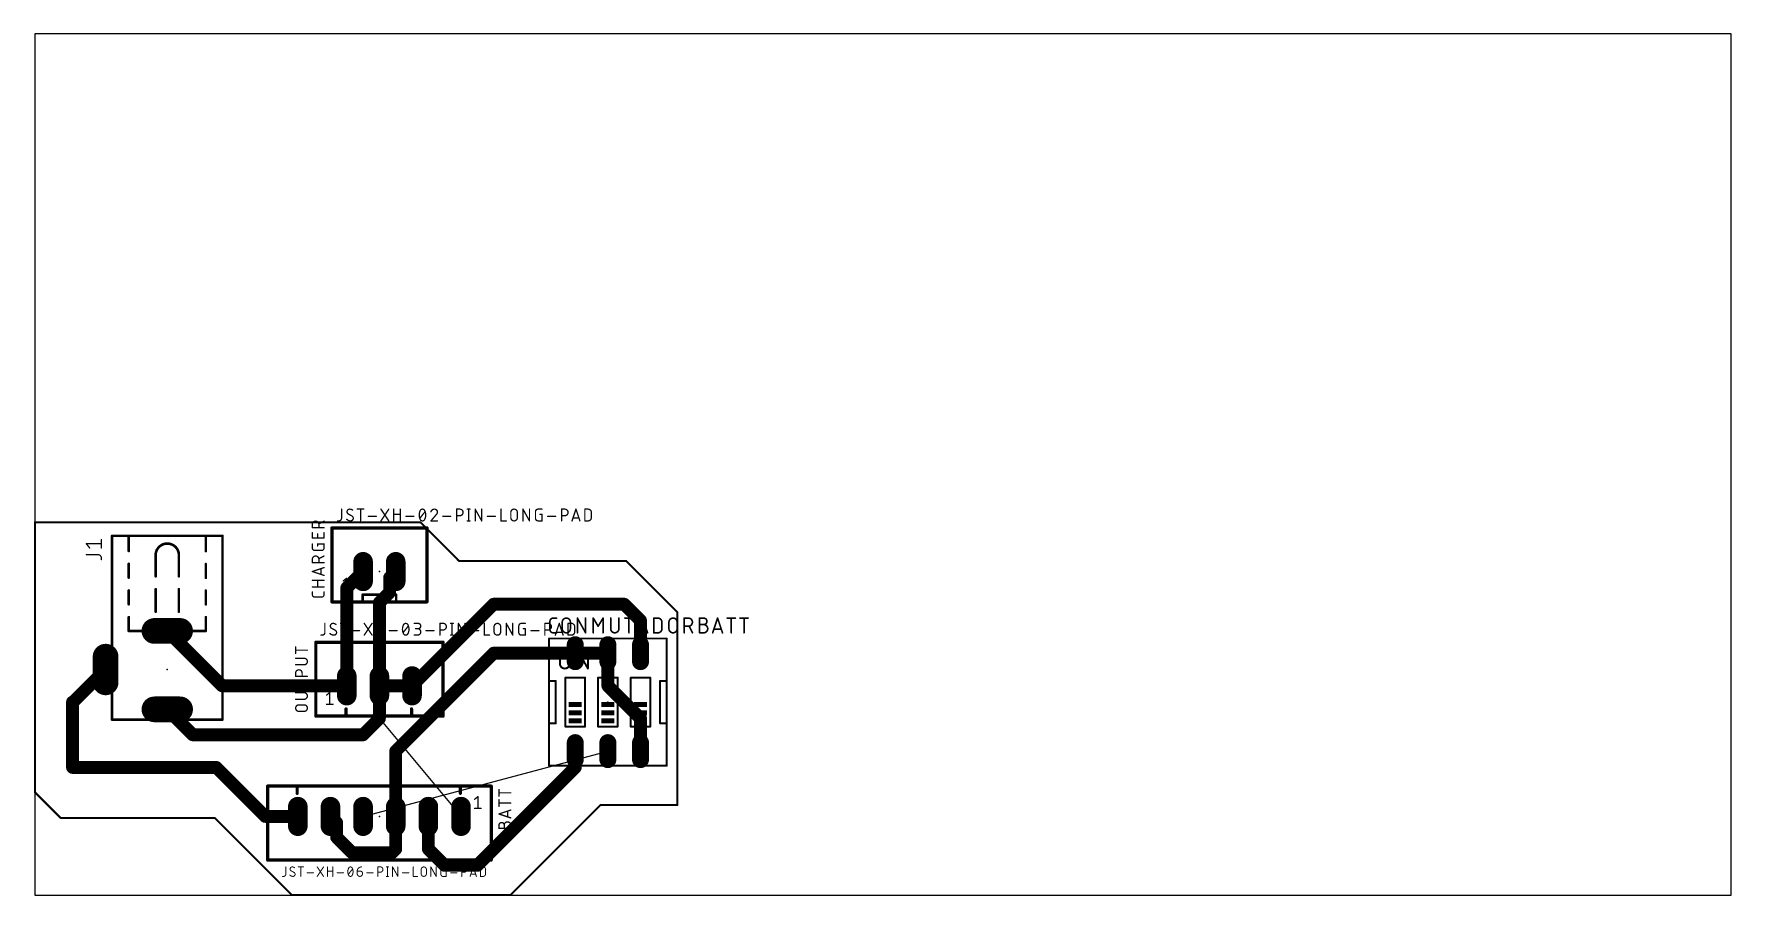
# Model space of a CAD drawing. Extents: x 0 to 132, y 0 to 67.
import ezdxf

# ---------------------------------------------------------------- set-up
doc = ezdxf.new("R2010")
doc.units = 0
for name, color, linetype in [('16', 132, 'CONTINUOUS'), ('17', 110, 'CONTINUOUS'), ('19', 53, 'CONTINUOUS'), ('20', 31, 'CONTINUOUS'), ('21', 253, 'CONTINUOUS'), ('23', 53, 'CONTINUOUS'), ('25', 253, 'CONTINUOUS'), ('27', 253, 'CONTINUOUS'), ('51', 253, 'CONTINUOUS')]:
    doc.layers.add(name, color=color, linetype=linetype)

# ---------------------------------------------------------------- blocks, each defined once
blk = doc.blocks.new('LONGP100')
at = {"const_width": 1}
blk.add_lwpolyline([(-0.5, 0), (0.5, 0)], dxfattribs=at)
at = {"const_width": 0.5}
for points in [[(-0.5, 0.25, 1), (-0.5, -0.25)], [(0.5, -0.25, 1), (0.5, 0.25)]]:
    blk.add_lwpolyline(points, format="xyb", dxfattribs=at)
blk = doc.blocks.new('RECT')
blk.add_solid([(-0.5, -0.5), (0.5, -0.5), (-0.5, 0.5), (0.5, 0.5)])

msp = doc.modelspace()

# ---------------------------------------------------------------- linework, layer by layer
at = {"layer": '16'}
for points, const_width in [([(0, 29), (0, 8)], 0.1524), ([(30, 29), (0, 29)], 0.1524), ([(33, 26), (30, 29)], 0.1524), ([(25.54, 25.17), (24.27, 23.9)], 1), ([(28.08, 25.17), (27.602, 24.692)], 1), ([(27.602, 24.692), (27.602, 23.5539)], 1), ([(46, 26), (33, 26)], 0.1524), ([(50, 22), (46, 26)], 0.1524), ([(24.27, 23.9), (24.27, 16.28)], 1), ([(27.602, 23.5539), (26.81, 22.7619)], 1), ([(26.81, 22.7619), (26.81, 16.28)], 1), ([(29.35, 16.28), (35.7, 22.63)], 1), ([(35.7, 22.63), (45.86, 22.63)], 1), ([(45.86, 22.63), (47.13, 21.36)], 1), ([(47.13, 21.36), (47.13, 18.82)], 1), ([(50, 7), (50, 22)], 0.1524), ([(10.3, 20.55), (14.57, 16.28)], 1), ([(28.08, 11.2), (35.7, 18.82)], 1), ([(35.7, 18.82), (42.05, 18.82)], 1), ([(44.59, 18.82), (42.05, 18.82)], 1), ([(44.59, 18.82), (44.59, 16.28)], 1), ([(5.5, 17.55), (2.96, 15.01)], 1), ([(14.57, 16.28), (24.27, 16.28)], 1), ([(29.35, 16.28), (26.81, 16.28)], 1), ([(26.81, 13.74), (26.81, 16.28)], 1), ([(44.59, 16.28), (47.13, 13.74)], 1), ([(2.96, 15.01), (2.926, 15.01)], 1), ([(2.926, 15.01), (2.926, 9.93)], 1), ([(10.3, 14.45), (12.28, 12.47)], 1), ([(25.54, 12.47), (26.81, 13.74)], 1), ([(47.13, 13.74), (47.13, 11.2)], 1), ([(12.28, 12.47), (25.54, 12.47)], 1), ([(28.08, 6.12), (28.08, 11.2)], 1), ([(42.05, 9.93), (42.05, 11.2)], 1), ([(2.926, 9.93), (14.11, 9.93)], 1), ([(14.11, 9.93), (17.92, 6.12)], 1), ([(34.43, 2.31), (42.05, 9.93)], 1), ([(0, 8), (2, 6)], 0.1524), ([(17.92, 6.12), (20.46, 6.12)], 1), ([(23, 6.12), (23.478, 5.642)], 1), ([(28.08, 3.58), (28.08, 6.12)], 1), ([(30.62, 6.12), (30.62, 3.58)], 1), ([(37, 0), (44, 7)], 0.1524), ([(44, 7), (50, 7)], 0.1524), ([(2, 6), (14, 6)], 0.1524), ([(14, 6), (20, 0)], 0.1524), ([(23.478, 5.642), (23.478, 4.5039)], 1), ([(23.478, 4.5039), (24.6859, 3.296)], 1), ([(27.796, 3.296), (28.08, 3.58)], 1), ([(30.62, 3.58), (31.89, 2.31)], 1), ([(24.6859, 3.296), (27.796, 3.296)], 1), ([(31.89, 2.31), (34.43, 2.31)], 1), ([(20, 0), (37, 0)], 0.1524)]:
    msp.add_lwpolyline(points, dxfattribs=dict(at, const_width=const_width))
for points, const_width in [([(0.0381, 29, 1), (-0.0381, 29)], 0.0762), ([(0, 29.0381, 1), (0, 28.9619)], 0.0762), ([(30.0269, 29.0269, 1), (29.9731, 28.9731)], 0.0762), ([(30, 28.9619, 1), (30, 29.0381)], 0.0762), ([(25.7168, 24.9932, 1), (25.3632, 25.3468)], 0.5), ([(27.852, 24.692, 1), (27.352, 24.692)], 0.5), ([(27.4252, 24.8688, 1), (27.7788, 24.5152)], 0.5), ([(28.2568, 24.9932, 1), (27.9032, 25.3468)], 0.5), ([(33, 26.0381, 1), (33, 25.9619)], 0.0762), ([(32.9731, 25.9731, 1), (33.0269, 26.0269)], 0.0762), ([(46.0269, 26.0269, 1), (45.9731, 25.9731)], 0.0762), ([(46, 25.9619, 1), (46, 26.0381)], 0.0762), ([(24.52, 23.9, 1), (24.02, 23.9)], 0.5), ([(24.0932, 24.0768, 1), (24.4468, 23.7232)], 0.5), ([(27.352, 23.5539, 1), (27.852, 23.5539)], 0.5), ([(27.7788, 23.3771, 1), (27.4252, 23.7307)], 0.5), ([(27.06, 22.7619, 1), (26.56, 22.7619)], 0.5), ([(26.6332, 22.9387, 1), (26.9868, 22.5851)], 0.5), ([(35.7, 22.88, 1), (35.7, 22.38)], 0.5), ([(35.8768, 22.4532, 1), (35.5232, 22.8068)], 0.5), ([(46.0368, 22.8068, 1), (45.6832, 22.4532)], 0.5), ([(45.86, 22.38, 1), (45.86, 22.88)], 0.5), ([(47.38, 21.36, 1), (46.88, 21.36)], 0.5), ([(46.9532, 21.1832, 1), (47.3068, 21.5368)], 0.5), ([(50.0381, 22, 1), (49.9619, 22)], 0.0762), ([(49.9731, 21.9731, 1), (50.0269, 22.0269)], 0.0762), ([(10.4768, 20.7268, 1), (10.1232, 20.3732)], 0.5), ([(35.7, 19.07, 1), (35.7, 18.57)], 0.5), ([(35.8768, 18.6432, 1), (35.5232, 18.9968)], 0.5), ([(42.05, 19.07, 1), (42.05, 18.57)], 0.5), ([(42.05, 18.57, 1), (42.05, 19.07)], 0.5), ([(44.84, 18.82, 1), (44.34, 18.82)], 0.5), ([(44.59, 18.57, 1), (44.59, 19.07)], 0.5), ([(46.88, 18.82, 1), (47.38, 18.82)], 0.5), ([(5.6768, 17.3732, 1), (5.3232, 17.7268)], 0.5), ([(14.57, 16.53, 1), (14.57, 16.03)], 0.5), ([(14.3932, 16.1032, 1), (14.7468, 16.4568)], 0.5), ([(24.02, 16.28, 1), (24.52, 16.28)], 0.5), ([(24.27, 16.03, 1), (24.27, 16.53)], 0.5), ([(26.81, 16.53, 1), (26.81, 16.03)], 0.5), ([(27.06, 16.28, 1), (26.56, 16.28)], 0.5), ([(26.56, 16.28, 1), (27.06, 16.28)], 0.5), ([(29.1732, 16.4568, 1), (29.5268, 16.1032)], 0.5), ([(29.35, 16.03, 1), (29.35, 16.53)], 0.5), ([(44.7668, 16.4568, 1), (44.4132, 16.1032)], 0.5), ([(44.34, 16.28, 1), (44.84, 16.28)], 0.5), ([(2.926, 15.26, 1), (2.926, 14.76)], 0.5), ([(3.176, 15.01, 1), (2.676, 15.01)], 0.5), ([(2.7832, 15.1868, 1), (3.1368, 14.8332)], 0.5), ([(2.96, 14.76, 1), (2.96, 15.26)], 0.5), ([(10.4768, 14.6268, 1), (10.1232, 14.2732)], 0.5), ([(26.56, 13.74, 1), (27.06, 13.74)], 0.5), ([(26.9868, 13.5632, 1), (26.6332, 13.9168)], 0.5), ([(47.38, 13.74, 1), (46.88, 13.74)], 0.5), ([(46.9532, 13.5632, 1), (47.3068, 13.9168)], 0.5), ([(12.28, 12.72, 1), (12.28, 12.22)], 0.5), ([(12.1032, 12.2932, 1), (12.4568, 12.6468)], 0.5), ([(25.3632, 12.6468, 1), (25.7168, 12.2932)], 0.5), ([(25.54, 12.22, 1), (25.54, 12.72)], 0.5), ([(28.33, 11.2, 1), (27.83, 11.2)], 0.5), ([(27.9032, 11.3768, 1), (28.2568, 11.0232)], 0.5), ([(42.3, 11.2, 1), (41.8, 11.2)], 0.5), ([(46.88, 11.2, 1), (47.38, 11.2)], 0.5), ([(2.926, 10.18, 1), (2.926, 9.68)], 0.5), ([(2.676, 9.93, 1), (3.176, 9.93)], 0.5), ([(14.2868, 10.1068, 1), (13.9332, 9.7532)], 0.5), ([(14.11, 9.68, 1), (14.11, 10.18)], 0.5), ([(41.8, 9.93, 1), (42.3, 9.93)], 0.5), ([(42.2268, 9.7532, 1), (41.8732, 10.1068)], 0.5), ([(-0.0381, 8, 1), (0.0381, 8)], 0.0762), ([(0.0269, 8.0269, 1), (-0.0269, 7.9731)], 0.0762), ([(17.92, 6.37, 1), (17.92, 5.87)], 0.5), ([(20.46, 5.87, 1), (20.46, 6.37)], 0.5), ([(23.1768, 6.2968, 1), (22.8232, 5.9432)], 0.5), ([(28.33, 6.12, 1), (27.83, 6.12)], 0.5), ([(30.87, 6.12, 1), (30.37, 6.12)], 0.5), ([(44, 7.0381, 1), (44, 6.9619)], 0.0762), ([(44.0269, 6.9731, 1), (43.9731, 7.0269)], 0.0762), ([(49.9619, 7, 1), (50.0381, 7)], 0.0762), ([(50, 6.9619, 1), (50, 7.0381)], 0.0762), ([(2, 6.0381, 1), (2, 5.9619)], 0.0762), ([(1.9731, 5.9731, 1), (2.0269, 6.0269)], 0.0762), ([(14.0269, 6.0269, 1), (13.9731, 5.9731)], 0.0762), ([(14, 5.9619, 1), (14, 6.0381)], 0.0762), ([(17.7432, 5.9432, 1), (18.0968, 6.2968)], 0.5), ([(23.728, 5.642, 1), (23.228, 5.642)], 0.5), ([(23.3012, 5.4652, 1), (23.6548, 5.8188)], 0.5), ([(27.83, 6.12, 1), (28.33, 6.12)], 0.5), ([(23.6548, 4.6807, 1), (23.3012, 4.3271)], 0.5), ([(23.228, 4.5039, 1), (23.728, 4.5039)], 0.5), ([(28.2568, 3.4032, 1), (27.9032, 3.7568)], 0.5), ([(30.7968, 3.7568, 1), (30.4432, 3.4032)], 0.5), ([(24.6859, 3.546, 1), (24.6859, 3.046)], 0.5), ([(24.5091, 3.1192, 1), (24.8627, 3.4728)], 0.5), ([(27.6192, 3.4728, 1), (27.9728, 3.1192)], 0.5), ([(27.796, 3.046, 1), (27.796, 3.546)], 0.5), ([(27.83, 3.58, 1), (28.33, 3.58)], 0.5), ([(30.37, 3.58, 1), (30.87, 3.58)], 0.5), ([(31.89, 2.56, 1), (31.89, 2.06)], 0.5), ([(31.7132, 2.1332, 1), (32.0668, 2.4868)], 0.5), ([(34.2532, 2.4868, 1), (34.6068, 2.1332)], 0.5), ([(34.43, 2.06, 1), (34.43, 2.56)], 0.5), ([(20, 0.0381, 1), (20, -0.0381)], 0.0762), ([(19.9731, -0.0269, 1), (20.0269, 0.0269)], 0.0762), ([(36.9731, 0.0269, 1), (37.0269, -0.0269)], 0.0762), ([(37, -0.0381, 1), (37, 0.0381)], 0.0762)]:
    msp.add_lwpolyline(points, format="xyb", dxfattribs=dict(at, const_width=const_width))
at = {"layer": '19'}
for p, q in [((26.81, 13.74), (33.16, 6.12)), ((25.54, 6.12), (44.59, 11.2))]:
    msp.add_line(p, q, dxfattribs=at)
at = {"layer": '20'}
for p, q in [((132, 67), (0, 67)), ((0, 67), (0, 0)), ((132, 0), (132, 67)), ((0, 0), (132, 0))]:
    msp.add_line(p, q, dxfattribs=at)
at = {"layer": '21'}
for points, const_width in [([(14.6, 27.95), (6, 27.95)], 0.2032), ([(6, 27.95), (6, 20)], 0.2032), ([(14.6, 13.65), (14.6, 27.95)], 0.2032), ([(30.51, 28.5625), (23.11, 28.5625)], 0.254), ([(23.11, 28.5625), (23.11, 22.8125)], 0.254), ([(30.51, 22.8125), (30.51, 28.5625)], 0.254), ([(23.11, 22.8125), (30.51, 22.8125)], 0.254), ([(25.51, 22.87), (25.51, 23.37)], 0.2), ([(25.51, 23.37), (28.11, 23.37)], 0.2), ([(28.11, 22.87), (28.11, 23.37)], 0.2), ([(49.162, 19.963), (40.018, 19.963)], 0.1524), ([(40.018, 19.963), (40.018, 16.661)], 0.1524), ([(49.162, 16.661), (49.162, 19.963)], 0.1524), ([(31.76, 19.6725), (21.86, 19.6725)], 0.254), ([(21.86, 19.6725), (21.86, 13.9225)], 0.254), ([(31.76, 13.9225), (31.76, 19.6725)], 0.254), ([(40.526, 16.661), (40.018, 16.661)], 0.1524), ([(40.018, 16.661), (40.018, 13.359)], 0.1524), ([(40.526, 13.359), (40.526, 16.661)], 0.1524), ([(41.288, 16.915), (41.288, 13.105)], 0.1524), ([(41.288, 16.915), (42.812, 16.915)], 0.1524), ([(42.812, 13.105), (42.812, 16.915)], 0.1524), ([(43.828, 16.915), (43.828, 13.105)], 0.1524), ([(43.828, 16.915), (45.352, 16.915)], 0.1524), ([(45.352, 13.105), (45.352, 16.915)], 0.1524), ([(46.368, 16.915), (46.368, 13.105)], 0.1524), ([(46.368, 16.915), (47.892, 16.915)], 0.1524), ([(47.892, 13.105), (47.892, 16.915)], 0.1524), ([(49.162, 16.661), (48.654, 16.661)], 0.1524), ([(48.654, 16.661), (48.654, 13.359)], 0.1524), ([(49.162, 13.359), (49.162, 16.661)], 0.1524), ([(6, 15.25), (6, 13.65)], 0.2032), ([(24.21, 13.98), (24.21, 14.48)], 0.254), ([(29.31, 13.98), (29.31, 14.48)], 0.254), ([(6, 13.65), (7.6, 13.65)], 0.2032), ([(13, 13.65), (14.6, 13.65)], 0.2032), ([(21.86, 13.9225), (31.76, 13.9225)], 0.254), ([(40.018, 13.359), (40.526, 13.359)], 0.1524), ([(40.018, 13.359), (40.018, 10.057)], 0.1524), ([(48.654, 13.359), (49.162, 13.359)], 0.1524), ([(49.162, 10.057), (49.162, 13.359)], 0.1524), ([(42.812, 13.105), (41.288, 13.105)], 0.1524), ([(45.352, 13.105), (43.828, 13.105)], 0.1524), ([(47.892, 13.105), (46.368, 13.105)], 0.1524), ([(40.018, 10.057), (49.162, 10.057)], 0.1524), ([(18.11, 8.4775), (18.11, 2.7275)], 0.254), ([(35.51, 8.4775), (18.11, 8.4775)], 0.254), ([(20.41, 8.42), (20.41, 7.92)], 0.254), ([(33.11, 8.42), (33.11, 7.92)], 0.254), ([(35.51, 2.7275), (35.51, 8.4775)], 0.254), ([(18.11, 2.7275), (35.51, 2.7275)], 0.254)]:
    msp.add_lwpolyline(points, dxfattribs=dict(at, const_width=const_width))
for points, const_width in [([(6, 28.0008, 1), (6, 27.8992)], 0.1016), ([(6.0508, 27.95, 1), (5.9492, 27.95)], 0.1016), ([(14.6508, 27.95, 1), (14.5492, 27.95)], 0.1016), ([(14.6, 27.8992, 1), (14.6, 28.0008)], 0.1016), ([(23.11, 28.626, 1), (23.11, 28.499)], 0.127), ([(23.1735, 28.5625, 1), (23.0465, 28.5625)], 0.127), ([(30.5735, 28.5625, 1), (30.4465, 28.5625)], 0.127), ([(30.51, 28.499, 1), (30.51, 28.626)], 0.127), ([(23.11, 22.876, 1), (23.11, 22.749)], 0.127), ([(23.0465, 22.8125, 1), (23.1735, 22.8125)], 0.127), ([(25.56, 23.37, 1), (25.46, 23.37)], 0.1), ([(25.51, 23.42, 1), (25.51, 23.32)], 0.1), ([(25.46, 22.87, 1), (25.56, 22.87)], 0.1), ([(28.16, 23.37, 1), (28.06, 23.37)], 0.1), ([(28.06, 22.87, 1), (28.16, 22.87)], 0.1), ([(28.11, 23.32, 1), (28.11, 23.42)], 0.1), ([(30.4465, 22.8125, 1), (30.5735, 22.8125)], 0.127), ([(30.51, 22.749, 1), (30.51, 22.876)], 0.127), ([(5.9492, 20, 1), (6.0508, 20)], 0.1016), ([(40.018, 20.0011, 1), (40.018, 19.9249)], 0.0762), ([(40.0561, 19.963, 1), (39.9799, 19.963)], 0.0762), ([(49.2001, 19.963, 1), (49.1239, 19.963)], 0.0762), ([(49.162, 19.9249, 1), (49.162, 20.0011)], 0.0762), ([(21.86, 19.736, 1), (21.86, 19.609)], 0.127), ([(21.9235, 19.6725, 1), (21.7965, 19.6725)], 0.127), ([(31.8235, 19.6725, 1), (31.6965, 19.6725)], 0.127), ([(31.76, 19.609, 1), (31.76, 19.736)], 0.127), ([(40.018, 16.6991, 1), (40.018, 16.6229)], 0.0762), ([(40.0561, 16.661, 1), (39.9799, 16.661)], 0.0762), ([(39.9799, 16.661, 1), (40.0561, 16.661)], 0.0762), ([(40.5641, 16.661, 1), (40.4879, 16.661)], 0.0762), ([(40.526, 16.6229, 1), (40.526, 16.6991)], 0.0762), ([(41.3261, 16.915, 1), (41.2499, 16.915)], 0.0762), ([(41.288, 16.9531, 1), (41.288, 16.8769)], 0.0762), ([(42.8501, 16.915, 1), (42.7739, 16.915)], 0.0762), ([(42.812, 16.8769, 1), (42.812, 16.9531)], 0.0762), ([(43.8661, 16.915, 1), (43.7899, 16.915)], 0.0762), ([(43.828, 16.9531, 1), (43.828, 16.8769)], 0.0762), ([(45.3901, 16.915, 1), (45.3139, 16.915)], 0.0762), ([(45.352, 16.8769, 1), (45.352, 16.9531)], 0.0762), ([(46.4061, 16.915, 1), (46.3299, 16.915)], 0.0762), ([(46.368, 16.9531, 1), (46.368, 16.8769)], 0.0762), ([(47.9301, 16.915, 1), (47.8539, 16.915)], 0.0762), ([(47.892, 16.8769, 1), (47.892, 16.9531)], 0.0762), ([(48.654, 16.6991, 1), (48.654, 16.6229)], 0.0762), ([(48.6921, 16.661, 1), (48.6159, 16.661)], 0.0762), ([(49.2001, 16.661, 1), (49.1239, 16.661)], 0.0762), ([(49.1239, 16.661, 1), (49.2001, 16.661)], 0.0762), ([(49.162, 16.6229, 1), (49.162, 16.6991)], 0.0762), ([(6.0508, 15.25, 1), (5.9492, 15.25)], 0.1016), ([(24.2735, 14.48, 1), (24.1465, 14.48)], 0.127), ([(29.3735, 14.48, 1), (29.2465, 14.48)], 0.127), ([(6, 13.7008, 1), (6, 13.5992)], 0.1016), ([(5.9492, 13.65, 1), (6.0508, 13.65)], 0.1016), ([(7.6, 13.5992, 1), (7.6, 13.7008)], 0.1016), ([(13, 13.7008, 1), (13, 13.5992)], 0.1016), ([(14.5492, 13.65, 1), (14.6508, 13.65)], 0.1016), ([(14.6, 13.5992, 1), (14.6, 13.7008)], 0.1016), ([(21.86, 13.986, 1), (21.86, 13.859)], 0.127), ([(21.7965, 13.9225, 1), (21.9235, 13.9225)], 0.127), ([(24.1465, 13.98, 1), (24.2735, 13.98)], 0.127), ([(29.2465, 13.98, 1), (29.3735, 13.98)], 0.127), ([(31.6965, 13.9225, 1), (31.8235, 13.9225)], 0.127), ([(31.76, 13.859, 1), (31.76, 13.986)], 0.127), ([(40.018, 13.3971, 1), (40.018, 13.3209)], 0.0762), ([(40.0561, 13.359, 1), (39.9799, 13.359)], 0.0762), ([(39.9799, 13.359, 1), (40.0561, 13.359)], 0.0762), ([(40.4879, 13.359, 1), (40.5641, 13.359)], 0.0762), ([(40.526, 13.3209, 1), (40.526, 13.3971)], 0.0762), ([(48.654, 13.3971, 1), (48.654, 13.3209)], 0.0762), ([(48.6159, 13.359, 1), (48.6921, 13.359)], 0.0762), ([(49.2001, 13.359, 1), (49.1239, 13.359)], 0.0762), ([(49.1239, 13.359, 1), (49.2001, 13.359)], 0.0762), ([(49.162, 13.3209, 1), (49.162, 13.3971)], 0.0762), ([(41.288, 13.1431, 1), (41.288, 13.0669)], 0.0762), ([(41.2499, 13.105, 1), (41.3261, 13.105)], 0.0762), ([(42.7739, 13.105, 1), (42.8501, 13.105)], 0.0762), ([(42.812, 13.0669, 1), (42.812, 13.1431)], 0.0762), ([(43.828, 13.1431, 1), (43.828, 13.0669)], 0.0762), ([(43.7899, 13.105, 1), (43.8661, 13.105)], 0.0762), ([(45.3139, 13.105, 1), (45.3901, 13.105)], 0.0762), ([(45.352, 13.0669, 1), (45.352, 13.1431)], 0.0762), ([(46.368, 13.1431, 1), (46.368, 13.0669)], 0.0762), ([(46.3299, 13.105, 1), (46.4061, 13.105)], 0.0762), ([(47.8539, 13.105, 1), (47.9301, 13.105)], 0.0762), ([(47.892, 13.0669, 1), (47.892, 13.1431)], 0.0762), ([(40.018, 10.0951, 1), (40.018, 10.0189)], 0.0762), ([(39.9799, 10.057, 1), (40.0561, 10.057)], 0.0762), ([(49.1239, 10.057, 1), (49.2001, 10.057)], 0.0762), ([(49.162, 10.0189, 1), (49.162, 10.0951)], 0.0762), ([(18.1735, 8.4775, 1), (18.0465, 8.4775)], 0.127), ([(18.11, 8.541, 1), (18.11, 8.414)], 0.127), ([(20.4735, 8.42, 1), (20.3465, 8.42)], 0.127), ([(20.3465, 7.92, 1), (20.4735, 7.92)], 0.127), ([(33.1735, 8.42, 1), (33.0465, 8.42)], 0.127), ([(33.0465, 7.92, 1), (33.1735, 7.92)], 0.127), ([(35.5735, 8.4775, 1), (35.4465, 8.4775)], 0.127), ([(35.51, 8.414, 1), (35.51, 8.541)], 0.127), ([(18.11, 2.791, 1), (18.11, 2.664)], 0.127), ([(18.0465, 2.7275, 1), (18.1735, 2.7275)], 0.127), ([(35.4465, 2.7275, 1), (35.5735, 2.7275)], 0.127), ([(35.51, 2.664, 1), (35.51, 2.791)], 0.127)]:
    msp.add_lwpolyline(points, format="xyb", dxfattribs=dict(at, const_width=const_width))
at = {"layer": '23'}
for p in [(26.81, 25.17), (10.3, 17.55), (26.81, 16.28), (44.59, 15.01), (26.81, 6.12)]:
    msp.add_point(p, dxfattribs=at)
at = {"layer": '25'}
for points, const_width in [([(22.0978, 28.8393, 1), (21.5898, 28.8393)], 0.1016), ([(22.5156, 29.0706, 1), (22.4928, 29.1161)], 0.0508), ([(21.6152, 28.8393, 1), (21.5644, 28.8393)], 0.0508), ([(21.5644, 28.8393, 1), (21.6152, 28.8393)], 0.0508), ([(21.5898, 28.6107, 1), (21.5898, 28.5599)], 0.0508), ([(21.5644, 28.5853, 1), (21.6152, 28.5853)], 0.0508), ([(21.6152, 28.1947, 1), (21.5644, 28.1947)], 0.0508), ([(21.5898, 27.8137, 1), (21.5898, 27.7629)], 0.0508), ([(21.5644, 27.7883, 1), (21.6152, 27.7883)], 0.0508), ([(22.0216, 28.0931, 1), (21.9708, 28.0931)], 0.0508), ([(21.9708, 27.7883, 1), (22.0216, 27.7883)], 0.0508), ([(22.0864, 28.9129, 1), (22.1092, 28.8674)], 0.0508), ([(22.1232, 28.8393, 1), (22.0724, 28.8393)], 0.0508), ([(22.0724, 28.8393, 1), (22.1232, 28.8393)], 0.0508), ([(22.0724, 28.5853, 1), (22.1232, 28.5853)], 0.0508), ([(22.5296, 28.1947, 1), (22.4788, 28.1947)], 0.0508), ([(22.4788, 27.7883, 1), (22.5296, 27.7883)], 0.0508), ([(22.5042, 28.5599, 1), (22.5042, 28.6107)], 0.0508), ([(22.5042, 27.7629, 1), (22.5042, 27.8137)], 0.0508), ([(4.0206, 27.3505, 1), (3.981, 27.3188)], 0.0508), ([(4.0008, 27.36, 1), (4.0008, 27.3092)], 0.0508), ([(4.0008, 26.5082, 1), (4.0008, 26.4574)], 0.0508), ([(4.2406, 26.9942, 1), (4.2803, 27.026)], 0.0508), ([(5.1692, 26.2231, 0.4142), (4.9096, 26.4828)], 0.1016), ([(4.9096, 26.5082, 1), (4.9096, 26.4574)], 0.0508), ([(4.9096, 26.4574, 1), (4.9096, 26.5082)], 0.0508), ([(5.1946, 27.6592, 1), (5.1438, 27.6592)], 0.0508), ([(5.1438, 27.0101, 1), (5.1946, 27.0101)], 0.0508), ([(5.1692, 27.3092, 1), (5.1692, 27.36)], 0.0508), ([(21.6152, 27.3189, 1), (21.5644, 27.3189)], 0.0508), ([(21.5898, 27.0141, 0.4142), (21.793, 26.8109)], 0.1016), ([(21.6152, 27.0141, 1), (21.5644, 27.0141)], 0.0508), ([(21.5644, 27.0141, 1), (21.6152, 27.0141)], 0.0508), ([(22.0978, 26.1266, 1), (21.5898, 26.1266)], 0.1016), ([(21.793, 26.8363, 1), (21.793, 26.7855)], 0.0508), ([(21.793, 26.7855, 1), (21.793, 26.8363)], 0.0508), ([(22.0216, 27.3189, 1), (21.9708, 27.3189)], 0.0508), ([(21.9962, 27.3443, 1), (21.9962, 27.2935)], 0.0508), ([(21.9708, 27.1665, 1), (22.0216, 27.1665)], 0.0508), ([(22.301, 26.8109, 0.4142), (22.5042, 27.0141)], 0.1016), ([(22.301, 26.8363, 1), (22.301, 26.7855)], 0.0508), ([(22.301, 26.7855, 1), (22.301, 26.8363)], 0.0508), ([(22.5296, 27.3189, 1), (22.4788, 27.3189)], 0.0508), ([(22.5296, 27.0141, 1), (22.4788, 27.0141)], 0.0508), ([(22.4788, 27.0141, 1), (22.5296, 27.0141)], 0.0508), ([(22.5156, 26.3579, 1), (22.4928, 26.4034)], 0.0508), ([(22.5042, 27.2935, 1), (22.5042, 27.3443)], 0.0508), ([(5.1946, 26.2231, 1), (5.1438, 26.2231)], 0.0508), ([(5.1438, 26.2231, 1), (5.1946, 26.2231)], 0.0508), ([(5.1438, 26.0933, 1), (5.1946, 26.0933)], 0.0508), ([(21.6152, 26.1266, 1), (21.5644, 26.1266)], 0.0508), ([(21.5644, 26.1266, 1), (21.6152, 26.1266)], 0.0508), ([(21.5898, 25.898, 1), (21.5898, 25.8472)], 0.0508), ([(21.5644, 25.8726, 1), (21.6152, 25.8726)], 0.0508), ([(21.5978, 25.1992, 1), (21.5818, 25.151)], 0.0508), ([(21.5818, 25.1992, 1), (21.5978, 25.151)], 0.0508), ([(22.0864, 26.2002, 1), (22.1092, 26.1547)], 0.0508), ([(22.1232, 26.1266, 1), (22.0724, 26.1266)], 0.0508), ([(22.0724, 26.1266, 1), (22.1232, 26.1266)], 0.0508), ([(22.0724, 25.8726, 1), (22.1232, 25.8726)], 0.0508), ([(22.301, 25.4037, 1), (22.2502, 25.4037)], 0.0508), ([(22.5122, 25.4558, 1), (22.4962, 25.504)], 0.0508), ([(22.5042, 25.8472, 1), (22.5042, 25.898)], 0.0508), ([(21.5898, 24.5097, 1), (21.5898, 24.4589)], 0.0508), ([(21.5898, 24.0017, 1), (21.5898, 23.9509)], 0.0508), ([(22.0216, 24.4843, 1), (21.9708, 24.4843)], 0.0508), ([(21.9708, 23.9763, 1), (22.0216, 23.9763)], 0.0508), ([(22.2502, 24.9465, 1), (22.301, 24.9465)], 0.0508), ([(22.4962, 24.8462, 1), (22.5122, 24.8944)], 0.0508), ([(22.5042, 24.4589, 1), (22.5042, 24.5097)], 0.0508), ([(22.5042, 23.9509, 1), (22.5042, 24.0017)], 0.0508), ([(21.6152, 23.5872, 1), (21.5644, 23.5872)], 0.0508), ([(21.5898, 23.384, 0.4142), (21.793, 23.1808)], 0.1016), ([(21.6152, 23.384, 1), (21.5644, 23.384)], 0.0508), ([(21.5644, 23.384, 1), (21.6152, 23.384)], 0.0508), ([(21.793, 23.2062, 1), (21.793, 23.1554)], 0.0508), ([(21.793, 23.1554, 1), (21.793, 23.2062)], 0.0508), ([(22.301, 23.1808, 0.4142), (22.5042, 23.384)], 0.1016), ([(22.301, 23.2062, 1), (22.301, 23.1554)], 0.0508), ([(22.301, 23.1554, 1), (22.301, 23.2062)], 0.0508), ([(22.5296, 23.5872, 1), (22.4788, 23.5872)], 0.0508), ([(22.5296, 23.384, 1), (22.4788, 23.384)], 0.0508), ([(22.4788, 23.384, 1), (22.5296, 23.384)], 0.0508), ([(40.3355, 21.5505, 0.4142), (40.0815, 21.2965)], 0.127), ([(40.1133, 21.2965, 1), (40.0498, 21.2965)], 0.0635), ([(40.0498, 21.2965, 1), (40.1133, 21.2965)], 0.0635), ([(40.3355, 21.5822, 1), (40.3355, 21.5188)], 0.0635), ([(40.3355, 21.5188, 1), (40.3355, 21.5822)], 0.0635), ([(40.5895, 21.5188, 1), (40.5895, 21.5822)], 0.0635), ([(41.6727, 21.233, 1), (41.0377, 21.233)], 0.127), ([(41.0695, 21.233, 1), (41.006, 21.233)], 0.0635), ([(41.006, 21.233, 1), (41.0695, 21.233)], 0.0635), ([(41.7045, 21.233, 1), (41.641, 21.233)], 0.0635), ([(41.641, 21.233, 1), (41.7045, 21.233)], 0.0635), ([(42.2506, 21.5505, 1), (42.1871, 21.5505)], 0.0635), ([(42.2466, 21.5659, 1), (42.1911, 21.5351)], 0.0635), ([(42.8856, 21.5505, 1), (42.8221, 21.5505)], 0.0635), ([(43.4825, 21.5505, 1), (43.419, 21.5505)], 0.0635), ([(43.478, 21.5668, 1), (43.4235, 21.5342)], 0.0635), ([(44.2445, 21.5505, 1), (44.181, 21.5505)], 0.0635), ([(44.24, 21.5342, 1), (44.1855, 21.5668)], 0.0635), ([(44.8414, 21.5505, 1), (44.7779, 21.5505)], 0.0635), ([(45.4764, 21.5505, 1), (45.4129, 21.5505)], 0.0635), ([(45.9145, 21.5822, 1), (45.9145, 21.5188)], 0.0635), ([(46.2638, 21.5505, 1), (46.2003, 21.5505)], 0.0635), ([(46.5495, 21.5188, 1), (46.5495, 21.5822)], 0.0635), ([(47.329, 21.5605, 1), (47.2687, 21.5405)], 0.0635), ([(47.329, 21.5405, 1), (47.2687, 21.5605)], 0.0635), ([(48.1942, 21.5505, 1), (48.1307, 21.5505)], 0.0635), ([(48.1624, 21.5822, 1), (48.1624, 21.5188)], 0.0635), ([(48.7974, 21.233, 0.4142), (48.4799, 21.5505)], 0.127), ([(48.4799, 21.5822, 1), (48.4799, 21.5188)], 0.0635), ([(48.4799, 21.5188, 1), (48.4799, 21.5822)], 0.0635), ([(48.8292, 21.233, 1), (48.7657, 21.233)], 0.0635), ([(48.7657, 21.233, 1), (48.8292, 21.233)], 0.0635), ([(49.9785, 21.233, 1), (49.3435, 21.233)], 0.127), ([(49.3753, 21.233, 1), (49.3118, 21.233)], 0.0635), ([(49.3118, 21.233, 1), (49.3753, 21.233)], 0.0635), ([(50.0103, 21.233, 1), (49.9468, 21.233)], 0.0635), ([(49.9468, 21.233, 1), (50.0103, 21.233)], 0.0635), ([(50.5647, 21.5505, 1), (50.5012, 21.5505)], 0.0635), ([(50.5329, 21.5822, 1), (50.5329, 21.5188)], 0.0635), ([(50.8504, 20.9155, 1), (50.8504, 21.5505)], 0.127), ([(50.8504, 21.5822, 1), (50.8504, 21.5188)], 0.0635), ([(50.8504, 21.5188, 1), (50.8504, 21.5822)], 0.0635), ([(51.7565, 21.5505, 1), (51.693, 21.5505)], 0.0635), ([(51.7248, 21.5822, 1), (51.7248, 21.5188)], 0.0635), ([(52.0423, 21.0425, 1), (52.0423, 21.5505)], 0.127), ([(52.0423, 21.5822, 1), (52.0423, 21.5188)], 0.0635), ([(52.0423, 21.5188, 1), (52.0423, 21.5822)], 0.0635), ([(53.1583, 21.5605, 1), (53.098, 21.5405)], 0.0635), ([(53.1583, 21.5405, 1), (53.098, 21.5605)], 0.0635), ([(53.8774, 21.5822, 1), (53.8774, 21.5188)], 0.0635), ([(54.2267, 21.5505, 1), (54.1632, 21.5505)], 0.0635), ([(54.5124, 21.5188, 1), (54.5124, 21.5822)], 0.0635), ([(54.868, 21.5822, 1), (54.868, 21.5188)], 0.0635), ([(55.2173, 21.5505, 1), (55.1538, 21.5505)], 0.0635), ([(55.503, 21.5188, 1), (55.503, 21.5822)], 0.0635), ([(40.0815, 20.6615, 0.4142), (40.3355, 20.4075)], 0.127), ([(40.1133, 20.6615, 1), (40.0498, 20.6615)], 0.0635), ([(40.0498, 20.6615, 1), (40.1133, 20.6615)], 0.0635), ([(40.3355, 20.4393, 1), (40.3355, 20.3758)], 0.0635), ([(40.3355, 20.3758, 1), (40.3355, 20.4393)], 0.0635), ([(40.5895, 20.3758, 1), (40.5895, 20.4393)], 0.0635), ([(41.0377, 20.725, 1), (41.6727, 20.725)], 0.127), ([(41.0695, 20.725, 1), (41.006, 20.725)], 0.0635), ([(41.006, 20.725, 1), (41.0695, 20.725)], 0.0635), ([(41.7045, 20.725, 1), (41.641, 20.725)], 0.0635), ([(41.641, 20.725, 1), (41.7045, 20.725)], 0.0635), ([(42.1871, 20.4075, 1), (42.2506, 20.4075)], 0.0635), ([(42.8221, 20.4075, 1), (42.8856, 20.4075)], 0.0635), ([(42.8261, 20.3921, 1), (42.8816, 20.4229)], 0.0635), ([(43.419, 20.4075, 1), (43.4825, 20.4075)], 0.0635), ([(43.8045, 20.9318, 1), (43.859, 20.8992)], 0.0635), ([(43.8045, 20.8992, 1), (43.859, 20.9318)], 0.0635), ([(44.181, 20.4075, 1), (44.2445, 20.4075)], 0.0635), ([(44.8096, 20.725, 1), (45.4446, 20.725)], 0.127), ([(44.8414, 20.725, 1), (44.7779, 20.725)], 0.0635), ([(44.7779, 20.725, 1), (44.8414, 20.725)], 0.0635), ([(45.4764, 20.725, 1), (45.4129, 20.725)], 0.0635), ([(45.4129, 20.725, 1), (45.4764, 20.725)], 0.0635), ([(46.2003, 20.4075, 1), (46.2638, 20.4075)], 0.0635), ([(46.8877, 20.4175, 1), (46.948, 20.3975)], 0.0635), ([(47.0131, 20.725, 1), (47.0131, 20.6615)], 0.0635), ([(47.5846, 20.6615, 1), (47.5846, 20.725)], 0.0635), ([(47.6497, 20.3975, 1), (47.71, 20.4175)], 0.0635), ([(48.1624, 20.4393, 1), (48.1624, 20.3758)], 0.0635), ([(48.1307, 20.4075, 1), (48.1942, 20.4075)], 0.0635), ([(48.4799, 20.4075, 0.4142), (48.7974, 20.725)], 0.127), ([(48.4799, 20.4393, 1), (48.4799, 20.3758)], 0.0635), ([(48.4799, 20.3758, 1), (48.4799, 20.4393)], 0.0635), ([(48.8292, 20.725, 1), (48.7657, 20.725)], 0.0635), ([(48.7657, 20.725, 1), (48.8292, 20.725)], 0.0635), ([(49.3435, 20.725, 1), (49.9785, 20.725)], 0.127), ([(49.3753, 20.725, 1), (49.3118, 20.725)], 0.0635), ([(49.3118, 20.725, 1), (49.3753, 20.725)], 0.0635), ([(50.0103, 20.725, 1), (49.9468, 20.725)], 0.0635), ([(49.9468, 20.725, 1), (50.0103, 20.725)], 0.0635), ([(50.5329, 20.9473, 1), (50.5329, 20.8838)], 0.0635), ([(50.5012, 20.4075, 1), (50.5647, 20.4075)], 0.0635), ([(50.8504, 20.9473, 1), (50.8504, 20.8838)], 0.0635), ([(50.8504, 20.8838, 1), (50.8504, 20.9473)], 0.0635), ([(50.9423, 20.9297, 1), (50.8855, 20.9013)], 0.0635), ([(51.1395, 20.3933, 1), (51.1963, 20.4217)], 0.0635), ([(51.693, 20.4075, 1), (51.7565, 20.4075)], 0.0635), ([(51.7248, 21.0742, 1), (51.7248, 21.0108)], 0.0635), ([(51.7248, 20.4393, 1), (51.7248, 20.3758)], 0.0635), ([(52.0423, 20.4075, 1), (52.0423, 21.0425)], 0.127), ([(52.0423, 21.0742, 1), (52.0423, 21.0108)], 0.0635), ([(52.0423, 21.0742, 1), (52.0423, 21.0108)], 0.0635), ([(52.0423, 20.4393, 1), (52.0423, 20.3758)], 0.0635), ([(52.0423, 21.0108, 1), (52.0423, 21.0742)], 0.0635), ([(52.0423, 20.3758, 1), (52.0423, 20.4393)], 0.0635), ([(52.717, 20.4175, 1), (52.7773, 20.3975)], 0.0635), ([(52.8424, 20.725, 1), (52.8424, 20.6615)], 0.0635), ([(53.4139, 20.6615, 1), (53.4139, 20.725)], 0.0635), ([(53.479, 20.3975, 1), (53.5393, 20.4175)], 0.0635), ([(54.1632, 20.4075, 1), (54.2267, 20.4075)], 0.0635), ([(55.1538, 20.4075, 1), (55.2173, 20.4075)], 0.0635), ([(20.3152, 19.3098, 1), (20.2644, 19.3098)], 0.0508), ([(20.2898, 19.0812, 1), (20.2898, 19.0304)], 0.0508), ([(20.2644, 18.8018, 1), (20.3152, 18.8018)], 0.0508), ([(21.2042, 19.0304, 1), (21.2042, 19.0812)], 0.0508), ([(20.2898, 18.4513, 1), (20.2898, 18.4005)], 0.0508), ([(20.2898, 17.9433, 1), (20.2898, 17.8925)], 0.0508), ([(20.7978, 17.2728, 1), (20.2898, 17.2728)], 0.1016), ([(20.3152, 17.2728, 1), (20.2644, 17.2728)], 0.0508), ([(20.2644, 17.2728, 1), (20.3152, 17.2728)], 0.0508), ([(20.8232, 17.2728, 1), (20.7724, 17.2728)], 0.0508), ([(20.7724, 17.2728, 1), (20.8232, 17.2728)], 0.0508), ([(20.9502, 17.9179, 1), (20.9502, 18.4259)], 0.1016), ([(20.9502, 18.4513, 1), (20.9502, 18.4005)], 0.0508), ([(20.9502, 17.9433, 1), (20.9502, 17.8925)], 0.0508), ([(20.9502, 18.4005, 1), (20.9502, 18.4513)], 0.0508), ([(20.9502, 17.8925, 1), (20.9502, 17.9433)], 0.0508), ([(20.2898, 17.0442, 1), (20.2898, 16.9933)], 0.0508), ([(20.2644, 17.0188, 1), (20.3152, 17.0188)], 0.0508), ([(20.3152, 16.6276, 1), (20.2644, 16.6276)], 0.0508), ([(20.2898, 16.399, 1), (20.2898, 16.3482)], 0.0508), ([(20.2644, 16.1196, 1), (20.3152, 16.1196)], 0.0508), ([(20.7724, 17.0188, 1), (20.8232, 17.0188)], 0.0508), ([(21.2042, 16.9933, 1), (21.2042, 17.0442)], 0.0508), ([(21.2042, 16.3482, 1), (21.2042, 16.399)], 0.0508), ([(20.2898, 15.7691, 1), (20.2898, 15.7183)], 0.0508), ([(20.2898, 15.2611, 1), (20.2898, 15.2103)], 0.0508), ([(20.5438, 14.7988, 1), (20.5438, 14.2908)], 0.1016), ([(20.5438, 14.8242, 1), (20.5438, 14.7734)], 0.0508), ([(20.5438, 14.7734, 1), (20.5438, 14.8242)], 0.0508), ([(20.9502, 15.2357, 1), (20.9502, 15.7437)], 0.1016), ([(20.9502, 15.7691, 1), (20.9502, 15.7183)], 0.0508), ([(20.9502, 15.2611, 1), (20.9502, 15.2103)], 0.0508), ([(20.9502, 14.2908, 1), (20.9502, 14.7988)], 0.1016), ([(20.9502, 14.8242, 1), (20.9502, 14.7734)], 0.0508), ([(20.9502, 15.7183, 1), (20.9502, 15.7691)], 0.0508), ([(20.9502, 15.2103, 1), (20.9502, 15.2611)], 0.0508), ([(20.9502, 14.7734, 1), (20.9502, 14.8242)], 0.0508), ([(20.5438, 14.3162, 1), (20.5438, 14.2654)], 0.0508), ([(20.5438, 14.2654, 1), (20.5438, 14.3162)], 0.0508), ([(20.9502, 14.3162, 1), (20.9502, 14.2654)], 0.0508), ([(20.9502, 14.2654, 1), (20.9502, 14.3162)], 0.0508), ([(36.1412, 8.2092, 1), (36.0904, 8.2092)], 0.0508), ([(36.1158, 7.9806, 1), (36.1158, 7.9298)], 0.0508), ([(37.0302, 7.9298, 1), (37.0302, 7.9806)], 0.0508), ([(36.0904, 7.7012, 1), (36.1412, 7.7012)], 0.0508), ([(36.1412, 7.4167, 1), (36.0904, 7.4167)], 0.0508), ([(36.1158, 7.1881, 1), (36.1158, 7.1373)], 0.0508), ([(36.0904, 6.9087, 1), (36.1412, 6.9087)], 0.0508), ([(37.0382, 6.59, 1), (37.0222, 6.6382)], 0.0508), ([(37.0302, 7.1373, 1), (37.0302, 7.1881)], 0.0508), ([(36.1238, 6.3334, 1), (36.1078, 6.2852)], 0.0508), ([(36.1078, 6.3334, 1), (36.1238, 6.2852)], 0.0508), ([(36.5222, 5.4406, 1), (36.1158, 5.4406)], 0.1016), ([(36.1412, 5.4406, 1), (36.0904, 5.4406)], 0.0508), ([(36.0904, 5.4406, 1), (36.1412, 5.4406)], 0.0508), ([(37.0302, 5.4406, 1), (36.5222, 5.4406)], 0.1016), ([(36.5476, 5.4406, 1), (36.4968, 5.4406)], 0.0508), ([(36.4968, 5.4406, 1), (36.5476, 5.4406)], 0.0508), ([(36.4968, 5.4406, 1), (36.5476, 5.4406)], 0.0508), ([(36.827, 6.5379, 1), (36.7762, 6.5379)], 0.0508), ([(36.7762, 6.0807, 1), (36.827, 6.0807)], 0.0508), ([(37.0556, 5.4406, 1), (37.0048, 5.4406)], 0.0508), ([(37.0048, 5.4406, 1), (37.0556, 5.4406)], 0.0508), ([(37.0222, 5.9804, 1), (37.0382, 6.0286)], 0.0508), ([(36.1158, 5.212, 1), (36.1158, 5.1612)], 0.0508), ([(36.0904, 5.1866, 1), (36.1412, 5.1866)], 0.0508), ([(36.4968, 5.1866, 1), (36.5476, 5.1866)], 0.0508), ([(37.0048, 5.1866, 1), (37.0556, 5.1866)], 0.0508), ([(37.0302, 5.1612, 1), (37.0302, 5.212)], 0.0508)]:
    msp.add_lwpolyline(points, format="xyb", dxfattribs=dict(at, const_width=const_width))
for points, const_width in [([(22.5042, 29.0933), (22.0978, 28.8901)], 0.1016), ([(21.5898, 28.5853), (21.5898, 28.8393)], 0.1016), ([(22.5042, 28.5853), (21.5898, 28.5853)], 0.1016), ([(21.5898, 27.7883), (21.5898, 28.1947)], 0.1016), ([(22.5042, 27.7883), (21.5898, 27.7883)], 0.1016), ([(21.9962, 27.7883), (21.9962, 28.0931)], 0.1016), ([(22.0978, 28.8393), (22.0978, 28.5853)], 0.1016), ([(22.5042, 28.1947), (22.5042, 27.7883)], 0.1016), ([(4.2604, 27.0101), (4.0008, 27.3346)], 0.1016), ([(4.0008, 27.3346), (5.1692, 27.3346)], 0.1016), ([(4.0008, 26.4828), (4.9096, 26.4828)], 0.1016), ([(5.1692, 27.0101), (5.1692, 27.6592)], 0.1016), ([(21.5898, 27.0141), (21.5898, 27.3189)], 0.1016), ([(22.301, 26.8109), (21.793, 26.8109)], 0.1016), ([(21.9962, 27.1665), (21.9962, 27.3189)], 0.1016), ([(21.9962, 27.3189), (22.5042, 27.3189)], 0.1016), ([(22.5042, 26.3806), (22.0978, 26.1774)], 0.1016), ([(22.5042, 27.3189), (22.5042, 27.0141)], 0.1016), ([(5.1692, 26.2231), (5.1692, 26.0933)], 0.1016), ([(21.5898, 25.8726), (21.5898, 26.1266)], 0.1016), ([(22.5042, 25.8726), (21.5898, 25.8726)], 0.1016), ([(21.5898, 25.1751), (22.5042, 25.4799)], 0.1016), ([(22.5042, 24.8703), (21.5898, 25.1751)], 0.1016), ([(22.0978, 26.1266), (22.0978, 25.8726)], 0.1016), ([(22.2756, 25.4037), (22.2756, 24.9465)], 0.1016), ([(21.5898, 24.4843), (22.5042, 24.4843)], 0.1016), ([(22.5042, 23.9763), (21.5898, 23.9763)], 0.1016), ([(21.9962, 23.9763), (21.9962, 24.4843)], 0.1016), ([(21.5898, 23.384), (21.5898, 23.5872)], 0.1016), ([(22.301, 23.1808), (21.793, 23.1808)], 0.1016), ([(22.5042, 23.5872), (22.5042, 23.384)], 0.1016), ([(40.0815, 20.6615), (40.0815, 21.2965)], 0.127), ([(40.3355, 21.5505), (40.5895, 21.5505)], 0.127), ([(41.0377, 20.725), (41.0377, 21.233)], 0.127), ([(41.6727, 21.233), (41.6727, 20.725)], 0.127), ([(42.2188, 20.4075), (42.2188, 21.5505)], 0.127), ([(42.2188, 21.5505), (42.8538, 20.4075)], 0.127), ([(42.8538, 20.4075), (42.8538, 21.5505)], 0.127), ([(43.4507, 20.4075), (43.4507, 21.5505)], 0.127), ([(43.4507, 21.5505), (43.8317, 20.9155)], 0.127), ([(43.8317, 20.9155), (44.2127, 21.5505)], 0.127), ([(44.2127, 21.5505), (44.2127, 20.4075)], 0.127), ([(44.8096, 21.5505), (44.8096, 20.725)], 0.127), ([(45.4446, 20.725), (45.4446, 21.5505)], 0.127), ([(45.9145, 21.5505), (46.5495, 21.5505)], 0.127), ([(46.232, 20.4075), (46.232, 21.5505)], 0.127), ([(46.9178, 20.4075), (47.2988, 21.5505)], 0.127), ([(47.2988, 21.5505), (47.6798, 20.4075)], 0.127), ([(48.1624, 20.4075), (48.1624, 21.5505)], 0.127), ([(48.1624, 21.5505), (48.4799, 21.5505)], 0.127), ([(48.7974, 21.233), (48.7974, 20.725)], 0.127), ([(49.3435, 20.725), (49.3435, 21.233)], 0.127), ([(49.9785, 21.233), (49.9785, 20.725)], 0.127), ([(50.5329, 20.4075), (50.5329, 21.5505)], 0.127), ([(50.5329, 21.5505), (50.8504, 21.5505)], 0.127), ([(51.7248, 20.4075), (51.7248, 21.5505)], 0.127), ([(51.7248, 21.5505), (52.0423, 21.5505)], 0.127), ([(52.7471, 20.4075), (53.1281, 21.5505)], 0.127), ([(53.1281, 21.5505), (53.5091, 20.4075)], 0.127), ([(53.8774, 21.5505), (54.5124, 21.5505)], 0.127), ([(54.1949, 20.4075), (54.1949, 21.5505)], 0.127), ([(54.868, 21.5505), (55.503, 21.5505)], 0.127), ([(55.1855, 20.4075), (55.1855, 21.5505)], 0.127), ([(40.5895, 20.4075), (40.3355, 20.4075)], 0.127), ([(47.5846, 20.6933), (47.0131, 20.6933)], 0.127), ([(48.4799, 20.4075), (48.1624, 20.4075)], 0.127), ([(50.8504, 20.9155), (50.5329, 20.9155)], 0.127), ([(51.1679, 20.4075), (50.9139, 20.9155)], 0.127), ([(51.7248, 21.0425), (52.0423, 21.0425)], 0.127), ([(52.0423, 20.4075), (51.7248, 20.4075)], 0.127), ([(53.4139, 20.6933), (52.8424, 20.6933)], 0.127), ([(20.2898, 18.8018), (20.2898, 19.3098)], 0.1016), ([(21.2042, 19.0558), (20.2898, 19.0558)], 0.1016), ([(20.9502, 18.4259), (20.2898, 18.4259)], 0.1016), ([(20.2898, 17.9179), (20.9502, 17.9179)], 0.1016), ([(20.2898, 17.0188), (20.2898, 17.2728)], 0.1016), ([(20.7978, 17.2728), (20.7978, 17.0188)], 0.1016), ([(21.2042, 17.0188), (20.2898, 17.0188)], 0.1016), ([(20.2898, 16.1196), (20.2898, 16.6276)], 0.1016), ([(21.2042, 16.3736), (20.2898, 16.3736)], 0.1016), ([(20.9502, 15.7437), (20.2898, 15.7437)], 0.1016), ([(20.2898, 15.2357), (20.9502, 15.2357)], 0.1016), ([(20.5438, 14.7988), (20.9502, 14.7988)], 0.1016), ([(20.9502, 14.2908), (20.5438, 14.2908)], 0.1016), ([(36.1158, 7.7012), (36.1158, 8.2092)], 0.1016), ([(37.0302, 7.9552), (36.1158, 7.9552)], 0.1016), ([(36.1158, 6.9087), (36.1158, 7.4167)], 0.1016), ([(37.0302, 7.1627), (36.1158, 7.1627)], 0.1016), ([(36.1158, 6.3093), (37.0302, 6.6141)], 0.1016), ([(37.0302, 6.0045), (36.1158, 6.3093)], 0.1016), ([(36.1158, 5.1866), (36.1158, 5.4406)], 0.1016), ([(36.5222, 5.1866), (36.5222, 5.4406)], 0.1016), ([(36.8016, 6.5379), (36.8016, 6.0807)], 0.1016), ([(37.0302, 5.4406), (37.0302, 5.1866)], 0.1016), ([(37.0302, 5.1866), (36.1158, 5.1866)], 0.1016)]:
    msp.add_lwpolyline(points, dxfattribs=dict(at, const_width=const_width))
at = {"layer": '27'}
for points, const_width in [([(23.6599, 29.1133), (23.5583, 29.1133)], 0.1016), ([(23.8631, 30.0277), (23.8631, 29.3165)], 0.1016), ([(24.6717, 29.4943), (24.3923, 29.6467)], 0.1016), ([(25.0883, 30.0277), (25.5963, 30.0277)], 0.1016), ([(25.3423, 29.1133), (25.3423, 30.0277)], 0.1016), ([(25.9519, 29.4689), (26.5615, 29.4689)], 0.1016), ([(26.9272, 29.1133), (27.5368, 30.0277)], 0.1016), ([(26.9272, 30.0277), (27.5368, 29.1133)], 0.1016), ([(27.9229, 29.1133), (27.9229, 30.0277)], 0.1016), ([(27.9229, 29.6213), (28.4309, 29.6213)], 0.1016), ([(28.4309, 30.0277), (28.4309, 29.1133)], 0.1016), ([(28.8779, 29.4689), (29.4875, 29.4689)], 0.1016), ([(29.9549, 29.3165), (30.3613, 29.8245)], 0.1016), ([(31.2503, 29.6213), (30.8185, 29.1133)], 0.1016), ([(30.8185, 29.1133), (31.3265, 29.1133)], 0.1016), ([(31.7431, 29.4689), (32.3527, 29.4689)], 0.1016), ([(32.8149, 29.1133), (32.8149, 30.0277)], 0.1016), ([(32.8149, 30.0277), (33.0689, 30.0277)], 0.1016), ([(33.0689, 29.5197), (32.8149, 29.5197)], 0.1016), ([(33.6531, 30.0277), (33.8563, 30.0277)], 0.1016), ([(33.6531, 29.1133), (33.8563, 29.1133)], 0.1016), ([(33.7547, 30.0277), (33.7547, 29.1133)], 0.1016), ([(34.2627, 29.1133), (34.2627, 30.0277)], 0.1016), ([(34.2627, 30.0277), (34.7707, 29.1133)], 0.1016), ([(34.7707, 29.1133), (34.7707, 30.0277)], 0.1016), ([(35.2178, 29.4689), (35.8274, 29.4689)], 0.1016), ([(36.2764, 30.0277), (36.2764, 29.1133)], 0.1016), ([(36.2764, 29.1133), (36.6828, 29.1133)], 0.1016), ([(37.0364, 29.3673), (37.0364, 29.7737)], 0.1016), ([(37.5444, 29.7737), (37.5444, 29.3673)], 0.1016), ([(37.9813, 29.1133), (37.9813, 30.0277)], 0.1016), ([(37.9813, 30.0277), (38.4893, 29.1133)], 0.1016), ([(38.4893, 29.1133), (38.4893, 30.0277)], 0.1016), ([(38.9566, 29.3165), (38.9566, 29.8245)], 0.1016), ([(39.1598, 30.0277), (39.4646, 30.0277)], 0.1016), ([(39.4646, 29.1133), (39.1598, 29.1133)], 0.1016), ([(39.3122, 29.6213), (39.4646, 29.6213)], 0.1016), ([(39.4646, 29.6213), (39.4646, 29.1133)], 0.1016), ([(39.9117, 29.4689), (40.5213, 29.4689)], 0.1016), ([(40.9835, 29.1133), (40.9835, 30.0277)], 0.1016), ([(40.9835, 30.0277), (41.2375, 30.0277)], 0.1016), ([(41.2375, 29.5197), (40.9835, 29.5197)], 0.1016), ([(41.8014, 29.1133), (42.1062, 30.0277)], 0.1016), ([(42.3348, 29.3419), (41.8776, 29.3419)], 0.1016), ([(42.1062, 30.0277), (42.411, 29.1133)], 0.1016), ([(42.7971, 29.1133), (42.7971, 30.0277)], 0.1016), ([(42.7971, 30.0277), (43.0511, 30.0277)], 0.1016), ([(43.0511, 29.1133), (42.7971, 29.1133)], 0.1016), ([(43.3051, 29.7737), (43.3051, 29.3673)], 0.1016), ([(22.5631, 21.1377), (22.5631, 20.4265)], 0.1016), ([(23.7883, 21.1377), (24.2963, 21.1377)], 0.1016), ([(24.0423, 20.2233), (24.0423, 21.1377)], 0.1016), ([(25.6272, 20.2233), (26.2368, 21.1377)], 0.1016), ([(25.6272, 21.1377), (26.2368, 20.2233)], 0.1016), ([(26.6229, 20.2233), (26.6229, 21.1377)], 0.1016), ([(27.1309, 21.1377), (27.1309, 20.2233)], 0.1016), ([(29.5185, 21.1377), (29.8233, 21.1377)], 0.1016), ([(31.5149, 20.2233), (31.5149, 21.1377)], 0.1016), ([(31.5149, 21.1377), (31.7689, 21.1377)], 0.1016), ([(32.3531, 21.1377), (32.5563, 21.1377)], 0.1016), ([(32.4547, 21.1377), (32.4547, 20.2233)], 0.1016), ([(32.9627, 20.2233), (32.9627, 21.1377)], 0.1016), ([(32.9627, 21.1377), (33.4707, 20.2233)], 0.1016), ([(33.4707, 20.2233), (33.4707, 21.1377)], 0.1016), ([(34.9764, 21.1377), (34.9764, 20.2233)], 0.1016), ([(36.6813, 20.2233), (36.6813, 21.1377)], 0.1016), ([(36.6813, 21.1377), (37.1893, 20.2233)], 0.1016), ([(37.1893, 20.2233), (37.1893, 21.1377)], 0.1016), ([(37.8598, 21.1377), (38.1646, 21.1377)], 0.1016), ([(39.6835, 20.2233), (39.6835, 21.1377)], 0.1016), ([(39.6835, 21.1377), (39.9375, 21.1377)], 0.1016), ([(40.5014, 20.2233), (40.8062, 21.1377)], 0.1016), ([(40.8062, 21.1377), (41.111, 20.2233)], 0.1016), ([(41.4971, 20.2233), (41.4971, 21.1377)], 0.1016), ([(41.4971, 21.1377), (41.7511, 21.1377)], 0.1016), ([(22.3599, 20.2233), (22.2583, 20.2233)], 0.1016), ([(23.3717, 20.6043), (23.0923, 20.7567)], 0.1016), ([(24.6519, 20.5789), (25.2615, 20.5789)], 0.1016), ([(26.6229, 20.7313), (27.1309, 20.7313)], 0.1016), ([(27.5779, 20.5789), (28.1875, 20.5789)], 0.1016), ([(28.6549, 20.4265), (29.0613, 20.9345)], 0.1016), ([(29.5185, 20.2233), (29.7725, 20.2233)], 0.1016), ([(29.8233, 20.7313), (29.6201, 20.7313)], 0.1016), ([(30.4431, 20.5789), (31.0527, 20.5789)], 0.1016), ([(31.7689, 20.6297), (31.5149, 20.6297)], 0.1016), ([(32.3531, 20.2233), (32.5563, 20.2233)], 0.1016), ([(33.9178, 20.5789), (34.5274, 20.5789)], 0.1016), ([(34.9764, 20.2233), (35.3828, 20.2233)], 0.1016), ([(35.7364, 20.4773), (35.7364, 20.8837)], 0.1016), ([(36.2444, 20.8837), (36.2444, 20.4773)], 0.1016), ([(37.6566, 20.4265), (37.6566, 20.9345)], 0.1016), ([(38.1646, 20.2233), (37.8598, 20.2233)], 0.1016), ([(38.0122, 20.7313), (38.1646, 20.7313)], 0.1016), ([(38.1646, 20.7313), (38.1646, 20.2233)], 0.1016), ([(38.6117, 20.5789), (39.2213, 20.5789)], 0.1016), ([(39.9375, 20.6297), (39.6835, 20.6297)], 0.1016), ([(41.0348, 20.4519), (40.5776, 20.4519)], 0.1016), ([(41.7511, 20.2233), (41.4971, 20.2233)], 0.1016), ([(42.0051, 20.8837), (42.0051, 20.4773)], 0.1016), ([(19.357, 1.4528), (19.2751, 1.4528)], 0.0762), ([(19.5207, 2.1894), (19.5207, 1.6165)], 0.0762), ([(20.1671, 1.7597), (19.942, 1.8825)], 0.0762), ([(20.4981, 2.1894), (20.9073, 2.1894)], 0.0762), ([(20.7027, 1.4528), (20.7027, 2.1894)], 0.0762), ([(21.1887, 1.7393), (21.6798, 1.7393)], 0.0762), ([(21.969, 1.4528), (22.4601, 2.1894)], 0.0762), ([(21.969, 2.1894), (22.4601, 1.4528)], 0.0762), ([(22.7658, 1.4528), (22.7658, 2.1894)], 0.0762), ([(22.7658, 1.862), (23.175, 1.862)], 0.0762), ([(23.175, 2.1894), (23.175, 1.4528)], 0.0762), ([(23.5296, 1.7393), (24.0206, 1.7393)], 0.0762), ([(24.3917, 1.6165), (24.7191, 2.0257)], 0.0762), ([(25.0823, 1.862), (25.3278, 1.862)], 0.0762), ([(25.0823, 1.6574), (25.0823, 1.862)], 0.0762), ([(25.4915, 1.6983), (25.4915, 1.6574)], 0.0762), ([(25.8217, 1.7393), (26.3127, 1.7393)], 0.0762), ([(26.679, 1.4528), (26.679, 2.1894)], 0.0762), ([(26.679, 2.1894), (26.8836, 2.1894)], 0.0762), ([(26.8836, 1.7802), (26.679, 1.7802)], 0.0762), ([(27.3509, 2.1894), (27.5145, 2.1894)], 0.0762), ([(27.3509, 1.4528), (27.5145, 1.4528)], 0.0762), ([(27.4327, 2.1894), (27.4327, 1.4528)], 0.0762), ([(27.8377, 1.4528), (27.8377, 2.1894)], 0.0762), ([(27.8377, 2.1894), (28.2469, 1.4528)], 0.0762), ([(28.2469, 1.4528), (28.2469, 2.1894)], 0.0762), ([(28.6014, 1.7393), (29.0925, 1.7393)], 0.0762), ([(29.4486, 2.1894), (29.4486, 1.4528)], 0.0762), ([(29.4486, 1.4528), (29.776, 1.4528)], 0.0762), ([(30.0566, 1.6574), (30.0566, 1.9848)], 0.0762), ([(30.4658, 1.9848), (30.4658, 1.6574)], 0.0762), ([(30.8125, 1.4528), (30.8125, 2.1894)], 0.0762), ([(30.8125, 2.1894), (31.2217, 1.4528)], 0.0762), ([(31.2217, 1.4528), (31.2217, 2.1894)], 0.0762), ([(31.5928, 1.6165), (31.5928, 2.0257)], 0.0762), ([(31.7565, 2.1894), (32.002, 2.1894)], 0.0762), ([(32.002, 1.4528), (31.7565, 1.4528)], 0.0762), ([(31.8793, 1.862), (32.002, 1.862)], 0.0762), ([(32.002, 1.862), (32.002, 1.4528)], 0.0762), ([(32.3566, 1.7393), (32.8476, 1.7393)], 0.0762), ([(33.2139, 1.4528), (33.2139, 2.1894)], 0.0762), ([(33.2139, 2.1894), (33.4185, 2.1894)], 0.0762), ([(33.4185, 1.7802), (33.2139, 1.7802)], 0.0762), ([(33.8684, 1.4528), (34.1139, 2.1894)], 0.0762), ([(34.298, 1.637), (33.9297, 1.637)], 0.0762), ([(34.1139, 2.1894), (34.3594, 1.4528)], 0.0762), ([(34.6652, 1.4528), (34.6652, 2.1894)], 0.0762), ([(34.6652, 2.1894), (34.8698, 2.1894)], 0.0762), ([(34.8698, 1.4528), (34.6652, 1.4528)], 0.0762), ([(35.0744, 1.9848), (35.0744, 1.6574)], 0.0762)]:
    msp.add_lwpolyline(points, dxfattribs=dict(at, const_width=const_width))
for points, const_width in [([(23.5583, 29.1387, 1), (23.5583, 29.0879)], 0.0508), ([(23.6599, 29.1133, 0.4142), (23.8631, 29.3165)], 0.1016), ([(23.6599, 29.1387, 1), (23.6599, 29.0879)], 0.0508), ([(23.6599, 29.0879, 1), (23.6599, 29.1387)], 0.0508), ([(23.8885, 30.0277, 1), (23.8377, 30.0277)], 0.0508), ([(23.8885, 29.3165, 1), (23.8377, 29.3165)], 0.0508), ([(23.8377, 29.3165, 1), (23.8885, 29.3165)], 0.0508), ([(24.2653, 29.2403, 0.2), (24.5701, 29.1133)], 0.1016), ([(24.2833, 29.2582, 1), (24.2473, 29.2224)], 0.0508), ([(24.4939, 30.0277, 0.4142), (24.2907, 29.8245)], 0.1016), ([(24.2907, 29.8245, 0.2656), (24.3923, 29.6467)], 0.1016), ([(24.3161, 29.8245, 1), (24.2653, 29.8245)], 0.0508), ([(24.2653, 29.8245, 1), (24.3161, 29.8245)], 0.0508), ([(24.4045, 29.669, 1), (24.3801, 29.6244)], 0.0508), ([(24.3794, 29.6248, 1), (24.4052, 29.6686)], 0.0508), ([(24.7225, 29.9515, 0.1623), (24.4939, 30.0277)], 0.1016), ([(24.4939, 30.0531, 1), (24.4939, 30.0023)], 0.0508), ([(24.4939, 30.0023, 1), (24.4939, 30.0531)], 0.0508), ([(24.5701, 29.1133, 0.4142), (24.7733, 29.3165)], 0.1016), ([(24.5701, 29.1387, 1), (24.5701, 29.0879)], 0.0508), ([(24.5701, 29.0879, 1), (24.5701, 29.1387)], 0.0508), ([(24.7733, 29.3165, 0.2656), (24.6717, 29.4943)], 0.1016), ([(24.6846, 29.5162, 1), (24.6588, 29.4724)], 0.0508), ([(24.6595, 29.472, 1), (24.6839, 29.5166)], 0.0508), ([(24.7073, 29.9312, 1), (24.7378, 29.9718)], 0.0508), ([(24.7987, 29.3165, 1), (24.7479, 29.3165)], 0.0508), ([(24.7479, 29.3165, 1), (24.7987, 29.3165)], 0.0508), ([(25.0883, 30.0531, 1), (25.0883, 30.0023)], 0.0508), ([(25.3677, 30.0277, 1), (25.3169, 30.0277)], 0.0508), ([(25.3169, 29.1133, 1), (25.3677, 29.1133)], 0.0508), ([(25.5963, 30.0023, 1), (25.5963, 30.0531)], 0.0508), ([(25.9519, 29.4943, 1), (25.9519, 29.4435)], 0.0508), ([(26.5615, 29.4435, 1), (26.5615, 29.4943)], 0.0508), ([(26.9484, 30.0418, 1), (26.9061, 30.0136)], 0.0508), ([(26.9061, 29.1274, 1), (26.9484, 29.0992)], 0.0508), ([(27.558, 30.0136, 1), (27.5157, 30.0418)], 0.0508), ([(27.5157, 29.0992, 1), (27.558, 29.1274)], 0.0508), ([(27.9483, 30.0277, 1), (27.8975, 30.0277)], 0.0508), ([(27.9229, 29.6467, 1), (27.9229, 29.5959)], 0.0508), ([(27.8975, 29.1133, 1), (27.9483, 29.1133)], 0.0508), ([(28.4563, 30.0277, 1), (28.4055, 30.0277)], 0.0508), ([(28.4055, 29.1133, 1), (28.4563, 29.1133)], 0.0508), ([(28.4309, 29.5959, 1), (28.4309, 29.6467)], 0.0508), ([(28.8779, 29.4943, 1), (28.8779, 29.4435)], 0.0508), ([(29.4875, 29.4435, 1), (29.4875, 29.4943)], 0.0508), ([(29.9803, 29.9007, 0.1139), (29.9041, 29.5705)], 0.1016), ([(29.9041, 29.5705, 0.1139), (29.9803, 29.2403)], 0.1016), ([(29.9295, 29.5705, 1), (29.8787, 29.5705)], 0.0508), ([(29.8787, 29.5705, 1), (29.9295, 29.5705)], 0.0508), ([(29.9351, 29.3324, 1), (29.9747, 29.3006)], 0.0508), ([(30.1581, 30.0277, 0.3205), (29.9803, 29.9007)], 0.1016), ([(29.9563, 29.9089, 1), (30.0043, 29.8925)], 0.0508), ([(29.9803, 29.2403, 0.3205), (30.1581, 29.1133)], 0.1016), ([(30.0043, 29.2485, 1), (29.9563, 29.2321)], 0.0508), ([(30.0031, 29.8896, 1), (29.9575, 29.9118)], 0.0508), ([(29.9575, 29.2292, 1), (30.0031, 29.2514)], 0.0508), ([(30.3359, 29.9007, 0.3205), (30.1581, 30.0277)], 0.1016), ([(30.1581, 30.0531, 1), (30.1581, 30.0023)], 0.0508), ([(30.1581, 29.1133, 0.3205), (30.3359, 29.2403)], 0.1016), ([(30.1581, 29.1387, 1), (30.1581, 29.0879)], 0.0508), ([(30.1581, 30.0023, 1), (30.1581, 30.0531)], 0.0508), ([(30.1581, 29.0879, 1), (30.1581, 29.1387)], 0.0508), ([(30.4121, 29.5705, 0.1139), (30.3359, 29.9007)], 0.1016), ([(30.3587, 29.9118, 1), (30.3131, 29.8896)], 0.0508), ([(30.3359, 29.2403, 0.1139), (30.4121, 29.5705)], 0.1016), ([(30.3131, 29.2514, 1), (30.3587, 29.2292)], 0.0508), ([(30.3119, 29.8925, 1), (30.3599, 29.9089)], 0.0508), ([(30.3599, 29.2321, 1), (30.3119, 29.2485)], 0.0508), ([(30.3811, 29.8086, 1), (30.3415, 29.8404)], 0.0508), ([(30.4375, 29.5705, 1), (30.3867, 29.5705)], 0.0508), ([(30.3867, 29.5705, 1), (30.4375, 29.5705)], 0.0508), ([(30.7991, 29.1298, 1), (30.8378, 29.0968)], 0.0508), ([(31.0979, 30.0277, 0.3252), (30.8185, 29.8245)], 0.1016), ([(30.7943, 29.8323, 1), (30.8427, 29.8167)], 0.0508), ([(30.8185, 29.1387, 1), (30.8185, 29.0879)], 0.0508), ([(31.3265, 29.7991, 0.4142), (31.0979, 30.0277)], 0.1016), ([(31.0979, 30.0531, 1), (31.0979, 30.0023)], 0.0508), ([(31.0979, 30.0023, 1), (31.0979, 30.0531)], 0.0508), ([(31.2503, 29.6213, 0.2053), (31.3265, 29.7991)], 0.1016), ([(31.2328, 29.6397, 1), (31.2678, 29.6029)], 0.0508), ([(31.2696, 29.6048, 1), (31.2309, 29.6378)], 0.0508), ([(31.3519, 29.7991, 1), (31.3011, 29.7991)], 0.0508), ([(31.3011, 29.7991, 1), (31.3519, 29.7991)], 0.0508), ([(31.3265, 29.0879, 1), (31.3265, 29.1387)], 0.0508), ([(31.7431, 29.4943, 1), (31.7431, 29.4435)], 0.0508), ([(32.3527, 29.4435, 1), (32.3527, 29.4943)], 0.0508), ([(32.8403, 30.0277, 1), (32.7895, 30.0277)], 0.0508), ([(32.8149, 30.0531, 1), (32.8149, 30.0023)], 0.0508), ([(32.8149, 29.5451, 1), (32.8149, 29.4943)], 0.0508), ([(32.7895, 29.1133, 1), (32.8403, 29.1133)], 0.0508), ([(33.0689, 29.5197, 1), (33.0689, 30.0277)], 0.1016), ([(33.0689, 30.0531, 1), (33.0689, 30.0023)], 0.0508), ([(33.0689, 29.5451, 1), (33.0689, 29.4943)], 0.0508), ([(33.0689, 30.0023, 1), (33.0689, 30.0531)], 0.0508), ([(33.0689, 29.4943, 1), (33.0689, 29.5451)], 0.0508), ([(33.6531, 30.0531, 1), (33.6531, 30.0023)], 0.0508), ([(33.6531, 29.1387, 1), (33.6531, 29.0879)], 0.0508), ([(33.7801, 30.0277, 1), (33.7293, 30.0277)], 0.0508), ([(33.7293, 29.1133, 1), (33.7801, 29.1133)], 0.0508), ([(33.8563, 30.0023, 1), (33.8563, 30.0531)], 0.0508), ([(33.8563, 29.0879, 1), (33.8563, 29.1387)], 0.0508), ([(34.2881, 30.0277, 1), (34.2373, 30.0277)], 0.0508), ([(34.2849, 30.04, 1), (34.2405, 30.0154)], 0.0508), ([(34.2373, 29.1133, 1), (34.2881, 29.1133)], 0.0508), ([(34.7961, 30.0277, 1), (34.7453, 30.0277)], 0.0508), ([(34.7453, 29.1133, 1), (34.7961, 29.1133)], 0.0508), ([(34.7485, 29.101, 1), (34.7929, 29.1256)], 0.0508), ([(35.2178, 29.4943, 1), (35.2178, 29.4435)], 0.0508), ([(35.8274, 29.4435, 1), (35.8274, 29.4943)], 0.0508), ([(36.3018, 30.0277, 1), (36.251, 30.0277)], 0.0508), ([(36.2764, 29.1387, 1), (36.2764, 29.0879)], 0.0508), ([(36.251, 29.1133, 1), (36.3018, 29.1133)], 0.0508), ([(36.6828, 29.0879, 1), (36.6828, 29.1387)], 0.0508), ([(37.5444, 29.7737, 1), (37.0364, 29.7737)], 0.1016), ([(37.0618, 29.7737, 1), (37.011, 29.7737)], 0.0508), ([(37.011, 29.7737, 1), (37.0618, 29.7737)], 0.0508), ([(37.0364, 29.3673, 1), (37.5444, 29.3673)], 0.1016), ([(37.0618, 29.3673, 1), (37.011, 29.3673)], 0.0508), ([(37.011, 29.3673, 1), (37.0618, 29.3673)], 0.0508), ([(37.5698, 29.7737, 1), (37.519, 29.7737)], 0.0508), ([(37.519, 29.7737, 1), (37.5698, 29.7737)], 0.0508), ([(37.5698, 29.3673, 1), (37.519, 29.3673)], 0.0508), ([(37.519, 29.3673, 1), (37.5698, 29.3673)], 0.0508), ([(38.0067, 30.0277, 1), (37.9559, 30.0277)], 0.0508), ([(38.0035, 30.04, 1), (37.9591, 30.0154)], 0.0508), ([(37.9559, 29.1133, 1), (38.0067, 29.1133)], 0.0508), ([(38.5147, 30.0277, 1), (38.4639, 30.0277)], 0.0508), ([(38.4639, 29.1133, 1), (38.5147, 29.1133)], 0.0508), ([(38.4671, 29.101, 1), (38.5115, 29.1256)], 0.0508), ([(39.1598, 30.0277, 0.4142), (38.9566, 29.8245)], 0.1016), ([(38.982, 29.8245, 1), (38.9312, 29.8245)], 0.0508), ([(38.9312, 29.8245, 1), (38.982, 29.8245)], 0.0508), ([(38.9566, 29.3165, 0.4142), (39.1598, 29.1133)], 0.1016), ([(38.982, 29.3165, 1), (38.9312, 29.3165)], 0.0508), ([(38.9312, 29.3165, 1), (38.982, 29.3165)], 0.0508), ([(39.1598, 30.0531, 1), (39.1598, 30.0023)], 0.0508), ([(39.1598, 29.1387, 1), (39.1598, 29.0879)], 0.0508), ([(39.1598, 30.0023, 1), (39.1598, 30.0531)], 0.0508), ([(39.1598, 29.0879, 1), (39.1598, 29.1387)], 0.0508), ([(39.3122, 29.6467, 1), (39.3122, 29.5959)], 0.0508), ([(39.49, 29.6213, 1), (39.4392, 29.6213)], 0.0508), ([(39.4392, 29.1133, 1), (39.49, 29.1133)], 0.0508), ([(39.4646, 30.0023, 1), (39.4646, 30.0531)], 0.0508), ([(39.4646, 29.5959, 1), (39.4646, 29.6467)], 0.0508), ([(39.4646, 29.0879, 1), (39.4646, 29.1387)], 0.0508), ([(39.9117, 29.4943, 1), (39.9117, 29.4435)], 0.0508), ([(40.5213, 29.4435, 1), (40.5213, 29.4943)], 0.0508), ([(41.0089, 30.0277, 1), (40.9581, 30.0277)], 0.0508), ([(40.9835, 30.0531, 1), (40.9835, 30.0023)], 0.0508), ([(40.9835, 29.5451, 1), (40.9835, 29.4943)], 0.0508), ([(40.9581, 29.1133, 1), (41.0089, 29.1133)], 0.0508), ([(41.2375, 29.5197, 1), (41.2375, 30.0277)], 0.1016), ([(41.2375, 30.0531, 1), (41.2375, 30.0023)], 0.0508), ([(41.2375, 29.5451, 1), (41.2375, 29.4943)], 0.0508), ([(41.2375, 30.0023, 1), (41.2375, 30.0531)], 0.0508), ([(41.2375, 29.4943, 1), (41.2375, 29.5451)], 0.0508), ([(41.7773, 29.1213, 1), (41.8255, 29.1053)], 0.0508), ([(41.8776, 29.3673, 1), (41.8776, 29.3165)], 0.0508), ([(42.1303, 30.0357, 1), (42.0821, 30.0197)], 0.0508), ([(42.1303, 30.0197, 1), (42.0821, 30.0357)], 0.0508), ([(42.3348, 29.3165, 1), (42.3348, 29.3673)], 0.0508), ([(42.3869, 29.1053, 1), (42.4351, 29.1213)], 0.0508), ([(42.8225, 30.0277, 1), (42.7717, 30.0277)], 0.0508), ([(42.7971, 30.0531, 1), (42.7971, 30.0023)], 0.0508), ([(42.7971, 29.1387, 1), (42.7971, 29.0879)], 0.0508), ([(42.7717, 29.1133, 1), (42.8225, 29.1133)], 0.0508), ([(43.3051, 29.7737, 0.4142), (43.0511, 30.0277)], 0.1016), ([(43.0511, 30.0531, 1), (43.0511, 30.0023)], 0.0508), ([(43.0511, 29.1133, 0.4142), (43.3051, 29.3673)], 0.1016), ([(43.0511, 29.1387, 1), (43.0511, 29.0879)], 0.0508), ([(43.0511, 30.0023, 1), (43.0511, 30.0531)], 0.0508), ([(43.0511, 29.0879, 1), (43.0511, 29.1387)], 0.0508), ([(43.3305, 29.7737, 1), (43.2797, 29.7737)], 0.0508), ([(43.2797, 29.7737, 1), (43.3305, 29.7737)], 0.0508), ([(43.3305, 29.3673, 1), (43.2797, 29.3673)], 0.0508), ([(43.2797, 29.3673, 1), (43.3305, 29.3673)], 0.0508), ([(22.5885, 21.1377, 1), (22.5377, 21.1377)], 0.0508), ([(23.1939, 21.1377, 0.4142), (22.9907, 20.9345)], 0.1016), ([(23.4225, 21.0615, 0.1623), (23.1939, 21.1377)], 0.1016), ([(23.1939, 21.1631, 1), (23.1939, 21.1123)], 0.0508), ([(23.1939, 21.1123, 1), (23.1939, 21.1631)], 0.0508), ([(23.7883, 21.1631, 1), (23.7883, 21.1123)], 0.0508), ([(24.0677, 21.1377, 1), (24.0169, 21.1377)], 0.0508), ([(24.2963, 21.1123, 1), (24.2963, 21.1631)], 0.0508), ([(25.6484, 21.1518, 1), (25.6061, 21.1236)], 0.0508), ([(26.258, 21.1236, 1), (26.2157, 21.1518)], 0.0508), ([(26.6483, 21.1377, 1), (26.5975, 21.1377)], 0.0508), ([(27.1563, 21.1377, 1), (27.1055, 21.1377)], 0.0508), ([(28.8581, 21.1377, 0.3205), (28.6803, 21.0107)], 0.1016), ([(29.0359, 21.0107, 0.3205), (28.8581, 21.1377)], 0.1016), ([(28.8581, 21.1631, 1), (28.8581, 21.1123)], 0.0508), ([(28.8581, 21.1123, 1), (28.8581, 21.1631)], 0.0508), ([(29.5185, 21.1631, 1), (29.5185, 21.1123)], 0.0508), ([(29.8233, 20.7313, 1), (29.8233, 21.1377)], 0.1016), ([(29.8233, 21.1631, 1), (29.8233, 21.1123)], 0.0508), ([(29.8233, 21.1123, 1), (29.8233, 21.1631)], 0.0508), ([(31.5403, 21.1377, 1), (31.4895, 21.1377)], 0.0508), ([(31.5149, 21.1631, 1), (31.5149, 21.1123)], 0.0508), ([(31.7689, 20.6297, 1), (31.7689, 21.1377)], 0.1016), ([(31.7689, 21.1631, 1), (31.7689, 21.1123)], 0.0508), ([(31.7689, 21.1123, 1), (31.7689, 21.1631)], 0.0508), ([(32.3531, 21.1631, 1), (32.3531, 21.1123)], 0.0508), ([(32.4801, 21.1377, 1), (32.4293, 21.1377)], 0.0508), ([(32.5563, 21.1123, 1), (32.5563, 21.1631)], 0.0508), ([(32.9881, 21.1377, 1), (32.9373, 21.1377)], 0.0508), ([(32.9849, 21.15, 1), (32.9405, 21.1254)], 0.0508), ([(33.4961, 21.1377, 1), (33.4453, 21.1377)], 0.0508), ([(35.0018, 21.1377, 1), (34.951, 21.1377)], 0.0508), ([(36.2444, 20.8837, 1), (35.7364, 20.8837)], 0.1016), ([(36.7067, 21.1377, 1), (36.6559, 21.1377)], 0.0508), ([(36.7035, 21.15, 1), (36.6591, 21.1254)], 0.0508), ([(37.2147, 21.1377, 1), (37.1639, 21.1377)], 0.0508), ([(37.8598, 21.1377, 0.4142), (37.6566, 20.9345)], 0.1016), ([(37.8598, 21.1631, 1), (37.8598, 21.1123)], 0.0508), ([(37.8598, 21.1123, 1), (37.8598, 21.1631)], 0.0508), ([(38.1646, 21.1123, 1), (38.1646, 21.1631)], 0.0508), ([(39.7089, 21.1377, 1), (39.6581, 21.1377)], 0.0508), ([(39.6835, 21.1631, 1), (39.6835, 21.1123)], 0.0508), ([(39.9375, 20.6297, 1), (39.9375, 21.1377)], 0.1016), ([(39.9375, 21.1631, 1), (39.9375, 21.1123)], 0.0508), ([(39.9375, 21.1123, 1), (39.9375, 21.1631)], 0.0508), ([(40.8303, 21.1457, 1), (40.7821, 21.1297)], 0.0508), ([(40.8303, 21.1297, 1), (40.7821, 21.1457)], 0.0508), ([(41.5225, 21.1377, 1), (41.4717, 21.1377)], 0.0508), ([(41.4971, 21.1631, 1), (41.4971, 21.1123)], 0.0508), ([(42.0051, 20.8837, 0.4142), (41.7511, 21.1377)], 0.1016), ([(41.7511, 21.1631, 1), (41.7511, 21.1123)], 0.0508), ([(41.7511, 21.1123, 1), (41.7511, 21.1631)], 0.0508), ([(22.2583, 20.2487, 1), (22.2583, 20.1979)], 0.0508), ([(22.3599, 20.2233, 0.4142), (22.5631, 20.4265)], 0.1016), ([(22.3599, 20.2487, 1), (22.3599, 20.1979)], 0.0508), ([(22.3599, 20.1979, 1), (22.3599, 20.2487)], 0.0508), ([(22.5885, 20.4265, 1), (22.5377, 20.4265)], 0.0508), ([(22.5377, 20.4265, 1), (22.5885, 20.4265)], 0.0508), ([(22.9653, 20.3503, 0.2), (23.2701, 20.2233)], 0.1016), ([(22.9833, 20.3682, 1), (22.9473, 20.3324)], 0.0508), ([(22.9907, 20.9345, 0.2656), (23.0923, 20.7567)], 0.1016), ([(23.0161, 20.9345, 1), (22.9653, 20.9345)], 0.0508), ([(22.9653, 20.9345, 1), (23.0161, 20.9345)], 0.0508), ([(23.1045, 20.779, 1), (23.0801, 20.7344)], 0.0508), ([(23.0794, 20.7348, 1), (23.1052, 20.7786)], 0.0508), ([(23.2701, 20.2233, 0.4142), (23.4733, 20.4265)], 0.1016), ([(23.2701, 20.2487, 1), (23.2701, 20.1979)], 0.0508), ([(23.2701, 20.1979, 1), (23.2701, 20.2487)], 0.0508), ([(23.4733, 20.4265, 0.2656), (23.3717, 20.6043)], 0.1016), ([(23.3846, 20.6262, 1), (23.3588, 20.5824)], 0.0508), ([(23.3595, 20.582, 1), (23.3839, 20.6266)], 0.0508), ([(23.4073, 21.0412, 1), (23.4378, 21.0818)], 0.0508), ([(23.4987, 20.4265, 1), (23.4479, 20.4265)], 0.0508), ([(23.4479, 20.4265, 1), (23.4987, 20.4265)], 0.0508), ([(24.0169, 20.2233, 1), (24.0677, 20.2233)], 0.0508), ([(24.6519, 20.6043, 1), (24.6519, 20.5535)], 0.0508), ([(25.2615, 20.5535, 1), (25.2615, 20.6043)], 0.0508), ([(25.6061, 20.2374, 1), (25.6484, 20.2092)], 0.0508), ([(26.2157, 20.2092, 1), (26.258, 20.2374)], 0.0508), ([(26.6229, 20.7567, 1), (26.6229, 20.7059)], 0.0508), ([(26.5975, 20.2233, 1), (26.6483, 20.2233)], 0.0508), ([(27.1055, 20.2233, 1), (27.1563, 20.2233)], 0.0508), ([(27.1309, 20.7059, 1), (27.1309, 20.7567)], 0.0508), ([(27.5779, 20.6043, 1), (27.5779, 20.5535)], 0.0508), ([(28.1875, 20.5535, 1), (28.1875, 20.6043)], 0.0508), ([(28.6803, 21.0107, 0.1139), (28.6041, 20.6805)], 0.1016), ([(28.6041, 20.6805, 0.1139), (28.6803, 20.3503)], 0.1016), ([(28.6295, 20.6805, 1), (28.5787, 20.6805)], 0.0508), ([(28.5787, 20.6805, 1), (28.6295, 20.6805)], 0.0508), ([(28.6351, 20.4424, 1), (28.6747, 20.4106)], 0.0508), ([(28.6563, 21.0189, 1), (28.7043, 21.0025)], 0.0508), ([(28.6803, 20.3503, 0.3205), (28.8581, 20.2233)], 0.1016), ([(28.7043, 20.3585, 1), (28.6563, 20.3421)], 0.0508), ([(28.7031, 20.9996, 1), (28.6575, 21.0218)], 0.0508), ([(28.6575, 20.3392, 1), (28.7031, 20.3614)], 0.0508), ([(28.8581, 20.2233, 0.3205), (29.0359, 20.3503)], 0.1016), ([(28.8581, 20.2487, 1), (28.8581, 20.1979)], 0.0508), ([(28.8581, 20.1979, 1), (28.8581, 20.2487)], 0.0508), ([(29.1121, 20.6805, 0.1139), (29.0359, 21.0107)], 0.1016), ([(29.0587, 21.0218, 1), (29.0131, 20.9996)], 0.0508), ([(29.0359, 20.3503, 0.1139), (29.1121, 20.6805)], 0.1016), ([(29.0131, 20.3614, 1), (29.0587, 20.3392)], 0.0508), ([(29.0119, 21.0025, 1), (29.0599, 21.0189)], 0.0508), ([(29.0599, 20.3421, 1), (29.0119, 20.3585)], 0.0508), ([(29.0811, 20.9186, 1), (29.0415, 20.9504)], 0.0508), ([(29.1375, 20.6805, 1), (29.0867, 20.6805)], 0.0508), ([(29.0867, 20.6805, 1), (29.1375, 20.6805)], 0.0508), ([(29.5185, 20.2487, 1), (29.5185, 20.1979)], 0.0508), ([(29.6201, 20.7567, 1), (29.6201, 20.7059)], 0.0508), ([(29.7725, 20.2233, 1), (29.7725, 20.7313)], 0.1016), ([(29.7725, 20.7567, 1), (29.7725, 20.7059)], 0.0508), ([(29.7725, 20.2487, 1), (29.7725, 20.1979)], 0.0508), ([(29.7725, 20.1979, 1), (29.7725, 20.2487)], 0.0508), ([(29.8233, 20.7567, 1), (29.8233, 20.7059)], 0.0508), ([(29.8233, 20.7059, 1), (29.8233, 20.7567)], 0.0508), ([(30.4431, 20.6043, 1), (30.4431, 20.5535)], 0.0508), ([(31.0527, 20.5535, 1), (31.0527, 20.6043)], 0.0508), ([(31.5149, 20.6551, 1), (31.5149, 20.6043)], 0.0508), ([(31.4895, 20.2233, 1), (31.5403, 20.2233)], 0.0508), ([(31.7689, 20.6551, 1), (31.7689, 20.6043)], 0.0508), ([(31.7689, 20.6043, 1), (31.7689, 20.6551)], 0.0508), ([(32.3531, 20.2487, 1), (32.3531, 20.1979)], 0.0508), ([(32.4293, 20.2233, 1), (32.4801, 20.2233)], 0.0508), ([(32.5563, 20.1979, 1), (32.5563, 20.2487)], 0.0508), ([(32.9373, 20.2233, 1), (32.9881, 20.2233)], 0.0508), ([(33.4453, 20.2233, 1), (33.4961, 20.2233)], 0.0508), ([(33.4485, 20.211, 1), (33.4929, 20.2356)], 0.0508), ([(33.9178, 20.6043, 1), (33.9178, 20.5535)], 0.0508), ([(34.5274, 20.5535, 1), (34.5274, 20.6043)], 0.0508), ([(34.9764, 20.2487, 1), (34.9764, 20.1979)], 0.0508), ([(34.951, 20.2233, 1), (35.0018, 20.2233)], 0.0508), ([(35.3828, 20.1979, 1), (35.3828, 20.2487)], 0.0508), ([(35.7618, 20.8837, 1), (35.711, 20.8837)], 0.0508), ([(35.711, 20.8837, 1), (35.7618, 20.8837)], 0.0508), ([(35.7364, 20.4773, 1), (36.2444, 20.4773)], 0.1016), ([(35.7618, 20.4773, 1), (35.711, 20.4773)], 0.0508), ([(35.711, 20.4773, 1), (35.7618, 20.4773)], 0.0508), ([(36.2698, 20.8837, 1), (36.219, 20.8837)], 0.0508), ([(36.219, 20.8837, 1), (36.2698, 20.8837)], 0.0508), ([(36.2698, 20.4773, 1), (36.219, 20.4773)], 0.0508), ([(36.219, 20.4773, 1), (36.2698, 20.4773)], 0.0508), ([(36.6559, 20.2233, 1), (36.7067, 20.2233)], 0.0508), ([(37.1639, 20.2233, 1), (37.2147, 20.2233)], 0.0508), ([(37.1671, 20.211, 1), (37.2115, 20.2356)], 0.0508), ([(37.682, 20.9345, 1), (37.6312, 20.9345)], 0.0508), ([(37.6312, 20.9345, 1), (37.682, 20.9345)], 0.0508), ([(37.6566, 20.4265, 0.4142), (37.8598, 20.2233)], 0.1016), ([(37.682, 20.4265, 1), (37.6312, 20.4265)], 0.0508), ([(37.6312, 20.4265, 1), (37.682, 20.4265)], 0.0508), ([(37.8598, 20.2487, 1), (37.8598, 20.1979)], 0.0508), ([(37.8598, 20.1979, 1), (37.8598, 20.2487)], 0.0508), ([(38.0122, 20.7567, 1), (38.0122, 20.7059)], 0.0508), ([(38.19, 20.7313, 1), (38.1392, 20.7313)], 0.0508), ([(38.1392, 20.2233, 1), (38.19, 20.2233)], 0.0508), ([(38.1646, 20.7059, 1), (38.1646, 20.7567)], 0.0508), ([(38.1646, 20.1979, 1), (38.1646, 20.2487)], 0.0508), ([(38.6117, 20.6043, 1), (38.6117, 20.5535)], 0.0508), ([(39.2213, 20.5535, 1), (39.2213, 20.6043)], 0.0508), ([(39.6835, 20.6551, 1), (39.6835, 20.6043)], 0.0508), ([(39.6581, 20.2233, 1), (39.7089, 20.2233)], 0.0508), ([(39.9375, 20.6551, 1), (39.9375, 20.6043)], 0.0508), ([(39.9375, 20.6043, 1), (39.9375, 20.6551)], 0.0508), ([(40.4773, 20.2313, 1), (40.5255, 20.2153)], 0.0508), ([(40.5776, 20.4773, 1), (40.5776, 20.4265)], 0.0508), ([(41.0348, 20.4265, 1), (41.0348, 20.4773)], 0.0508), ([(41.0869, 20.2153, 1), (41.1351, 20.2313)], 0.0508), ([(41.4971, 20.2487, 1), (41.4971, 20.1979)], 0.0508), ([(41.4717, 20.2233, 1), (41.5225, 20.2233)], 0.0508), ([(41.7511, 20.2233, 0.4142), (42.0051, 20.4773)], 0.1016), ([(41.7511, 20.2487, 1), (41.7511, 20.1979)], 0.0508), ([(41.7511, 20.1979, 1), (41.7511, 20.2487)], 0.0508), ([(42.0305, 20.8837, 1), (41.9797, 20.8837)], 0.0508), ([(41.9797, 20.8837, 1), (42.0305, 20.8837)], 0.0508), ([(42.0305, 20.4773, 1), (41.9797, 20.4773)], 0.0508), ([(41.9797, 20.4773, 1), (42.0305, 20.4773)], 0.0508), ([(19.2751, 1.4719, 1), (19.2751, 1.4338)], 0.0381), ([(19.357, 1.4528, 0.4142), (19.5207, 1.6165)], 0.0762), ([(19.357, 1.4719, 1), (19.357, 1.4338)], 0.0381), ([(19.357, 1.4338, 1), (19.357, 1.4719)], 0.0381), ([(19.5397, 2.1894, 1), (19.5016, 2.1894)], 0.0381), ([(19.5397, 1.6165, 1), (19.5016, 1.6165)], 0.0381), ([(19.5016, 1.6165, 1), (19.5397, 1.6165)], 0.0381), ([(19.8397, 1.5551, 0.2), (20.0853, 1.4528)], 0.0762), ([(19.8533, 1.5685, 1), (19.8262, 1.5417)], 0.0381), ([(20.0239, 2.1894, 0.4142), (19.8602, 2.0257)], 0.0762), ([(19.8602, 2.0257, 0.2656), (19.942, 1.8825)], 0.0762), ([(19.8793, 2.0257, 1), (19.8412, 2.0257)], 0.0381), ([(19.8412, 2.0257, 1), (19.8793, 2.0257)], 0.0381), ([(19.9512, 1.8992, 1), (19.9329, 1.8658)], 0.0381), ([(19.9324, 1.8661, 1), (19.9517, 1.8989)], 0.0381), ([(20.208, 2.128, 0.1623), (20.0239, 2.1894)], 0.0762), ([(20.0239, 2.2084, 1), (20.0239, 2.1704)], 0.0381), ([(20.0239, 2.1703, 1), (20.0239, 2.2084)], 0.0381), ([(20.0853, 1.4528, 0.4142), (20.249, 1.6165)], 0.0762), ([(20.0853, 1.4718, 1), (20.0853, 1.4337)], 0.0381), ([(20.0853, 1.4338, 1), (20.0853, 1.4718)], 0.0381), ([(20.249, 1.6165, 0.2656), (20.1671, 1.7597)], 0.0762), ([(20.1768, 1.7761, 1), (20.1574, 1.7433)], 0.0381), ([(20.158, 1.743, 1), (20.1762, 1.7764)], 0.0381), ([(20.1966, 2.1128, 1), (20.2195, 2.1433)], 0.0381), ([(20.268, 1.6165, 1), (20.2299, 1.6165)], 0.0381), ([(20.2299, 1.6165, 1), (20.268, 1.6165)], 0.0381), ([(20.4981, 2.2085, 1), (20.4981, 2.1704)], 0.0381), ([(20.7218, 2.1894, 1), (20.6837, 2.1894)], 0.0381), ([(20.6837, 1.4528, 1), (20.7218, 1.4528)], 0.0381), ([(20.9073, 2.1704, 1), (20.9073, 2.2085)], 0.0381), ([(21.1887, 1.7583, 1), (21.1887, 1.7202)], 0.0381), ([(21.6798, 1.7202, 1), (21.6798, 1.7583)], 0.0381), ([(21.9848, 2.2, 1), (21.9531, 2.1788)], 0.0381), ([(21.9531, 1.4634, 1), (21.9848, 1.4422)], 0.0381), ([(22.4759, 2.1788, 1), (22.4442, 2.2)], 0.0381), ([(22.4442, 1.4422, 1), (22.4759, 1.4634)], 0.0381), ([(22.7658, 1.8811, 1), (22.7658, 1.843)], 0.0381), ([(22.7849, 2.1894, 1), (22.7468, 2.1894)], 0.0381), ([(22.7468, 1.4528, 1), (22.7849, 1.4528)], 0.0381), ([(23.1941, 2.1894, 1), (23.156, 2.1894)], 0.0381), ([(23.156, 1.4528, 1), (23.1941, 1.4528)], 0.0381), ([(23.175, 1.843, 1), (23.175, 1.8811)], 0.0381), ([(23.5296, 1.7583, 1), (23.5296, 1.7202)], 0.0381), ([(24.0206, 1.7202, 1), (24.0206, 1.7583)], 0.0381), ([(24.4122, 2.0871, 0.1139), (24.3508, 1.8211)], 0.0762), ([(24.3508, 1.8211, 0.1139), (24.4122, 1.5551)], 0.0762), ([(24.3698, 1.8211, 1), (24.3317, 1.8211)], 0.0381), ([(24.3317, 1.8211, 1), (24.3698, 1.8211)], 0.0381), ([(24.3768, 1.6284, 1), (24.4066, 1.6046)], 0.0381), ([(24.3941, 2.0933, 1), (24.4302, 2.0809)], 0.0381), ([(24.4302, 1.5613, 1), (24.3941, 1.5489)], 0.0381), ([(24.5554, 2.1894, 0.3205), (24.4122, 2.0871)], 0.0762), ([(24.4122, 1.5551, 0.3205), (24.5554, 1.4528)], 0.0762), ([(24.4293, 2.0787, 1), (24.395, 2.0954)], 0.0381), ([(24.395, 1.5468, 1), (24.4293, 1.5635)], 0.0381), ([(24.6986, 2.0871, 0.3205), (24.5554, 2.1894)], 0.0762), ([(24.5554, 1.4528, 0.3205), (24.6986, 1.5551)], 0.0762), ([(24.5554, 2.2084, 1), (24.5554, 2.1704)], 0.0381), ([(24.5554, 1.4718, 1), (24.5554, 1.4338)], 0.0381), ([(24.5554, 2.1704, 1), (24.5554, 2.2084)], 0.0381), ([(24.5554, 1.4338, 1), (24.5554, 1.4718)], 0.0381), ([(24.76, 1.8211, 0.1139), (24.6986, 2.0871)], 0.0762), ([(24.7157, 2.0954, 1), (24.6815, 2.0787)], 0.0381), ([(24.6986, 1.5551, 0.1139), (24.76, 1.8211)], 0.0762), ([(24.6815, 1.5635, 1), (24.7157, 1.5468)], 0.0381), ([(24.6806, 2.0809, 1), (24.7166, 2.0933)], 0.0381), ([(24.7166, 1.5489, 1), (24.6806, 1.5613)], 0.0381), ([(24.7339, 2.0138, 1), (24.7042, 2.0376)], 0.0381), ([(24.779, 1.8211, 1), (24.7409, 1.8211)], 0.0381), ([(24.7409, 1.8211, 1), (24.779, 1.8211)], 0.0381), ([(25.1013, 1.862, 1), (25.0632, 1.862)], 0.0381), ([(25.0632, 1.862, 1), (25.1013, 1.862)], 0.0381), ([(25.1013, 1.6574, 1), (25.0632, 1.6574)], 0.0381), ([(25.0632, 1.6574, 1), (25.1013, 1.6574)], 0.0381), ([(25.4097, 2.1894, 0.4142), (25.0823, 1.862)], 0.0762), ([(25.0823, 1.8811, 1), (25.0823, 1.843)], 0.0381), ([(25.0823, 1.6574, 1), (25.4915, 1.6574)], 0.0762), ([(25.3278, 1.8811, 1), (25.3278, 1.843)], 0.0381), ([(25.4915, 1.6983, 0.4142), (25.3278, 1.862)], 0.0762), ([(25.3278, 1.843, 1), (25.3278, 1.8811)], 0.0381), ([(25.4097, 2.1704, 1), (25.4097, 2.2084)], 0.0381), ([(25.5106, 1.6983, 1), (25.4725, 1.6983)], 0.0381), ([(25.4725, 1.6983, 1), (25.5106, 1.6983)], 0.0381), ([(25.5106, 1.6574, 1), (25.4725, 1.6574)], 0.0381), ([(25.4725, 1.6574, 1), (25.5106, 1.6574)], 0.0381), ([(25.8217, 1.7583, 1), (25.8217, 1.7202)], 0.0381), ([(26.3127, 1.7202, 1), (26.3127, 1.7583)], 0.0381), ([(26.679, 2.2085, 1), (26.679, 2.1704)], 0.0381), ([(26.679, 1.7992, 1), (26.679, 1.7611)], 0.0381), ([(26.6981, 2.1894, 1), (26.66, 2.1894)], 0.0381), ([(26.66, 1.4528, 1), (26.6981, 1.4528)], 0.0381), ([(26.8836, 1.7802, 1), (26.8836, 2.1894)], 0.0762), ([(26.8836, 2.2085, 1), (26.8836, 2.1704)], 0.0381), ([(26.8836, 1.7992, 1), (26.8836, 1.7611)], 0.0381), ([(26.8836, 2.1704, 1), (26.8836, 2.2085)], 0.0381), ([(26.8836, 1.7611, 1), (26.8836, 1.7992)], 0.0381), ([(27.3509, 2.2085, 1), (27.3509, 2.1704)], 0.0381), ([(27.3509, 1.4719, 1), (27.3509, 1.4338)], 0.0381), ([(27.4517, 2.1894, 1), (27.4136, 2.1894)], 0.0381), ([(27.4136, 1.4528, 1), (27.4517, 1.4528)], 0.0381), ([(27.5145, 2.1704, 1), (27.5145, 2.2085)], 0.0381), ([(27.5145, 1.4338, 1), (27.5145, 1.4719)], 0.0381), ([(27.8567, 2.1894, 1), (27.8186, 2.1894)], 0.0381), ([(27.8543, 2.1987, 1), (27.821, 2.1801)], 0.0381), ([(27.8186, 1.4528, 1), (27.8567, 1.4528)], 0.0381), ([(28.266, 2.1894, 1), (28.2279, 2.1894)], 0.0381), ([(28.2279, 1.4528, 1), (28.266, 1.4528)], 0.0381), ([(28.2303, 1.4435, 1), (28.2636, 1.4621)], 0.0381), ([(28.6014, 1.7583, 1), (28.6014, 1.7202)], 0.0381), ([(29.0925, 1.7202, 1), (29.0925, 1.7583)], 0.0381), ([(29.4676, 2.1894, 1), (29.4295, 2.1894)], 0.0381), ([(29.4486, 1.4719, 1), (29.4486, 1.4338)], 0.0381), ([(29.4295, 1.4528, 1), (29.4676, 1.4528)], 0.0381), ([(29.776, 1.4338, 1), (29.776, 1.4719)], 0.0381), ([(30.4658, 1.9848, 1), (30.0566, 1.9848)], 0.0762), ([(30.0566, 1.6574, 1), (30.4658, 1.6574)], 0.0762), ([(30.0757, 1.9848, 1), (30.0376, 1.9848)], 0.0381), ([(30.0376, 1.9848, 1), (30.0757, 1.9848)], 0.0381), ([(30.0757, 1.6574, 1), (30.0376, 1.6574)], 0.0381), ([(30.0376, 1.6574, 1), (30.0757, 1.6574)], 0.0381), ([(30.4849, 1.9848, 1), (30.4468, 1.9848)], 0.0381), ([(30.4468, 1.9848, 1), (30.4849, 1.9848)], 0.0381), ([(30.4849, 1.6574, 1), (30.4468, 1.6574)], 0.0381), ([(30.4468, 1.6574, 1), (30.4849, 1.6574)], 0.0381), ([(30.8292, 2.1987, 1), (30.7959, 2.1801)], 0.0381), ([(30.8316, 2.1894, 1), (30.7935, 2.1894)], 0.0381), ([(30.7935, 1.4528, 1), (30.8316, 1.4528)], 0.0381), ([(31.2408, 2.1894, 1), (31.2027, 2.1894)], 0.0381), ([(31.2027, 1.4528, 1), (31.2408, 1.4528)], 0.0381), ([(31.2051, 1.4435, 1), (31.2384, 1.4621)], 0.0381), ([(31.7565, 2.1894, 0.4142), (31.5928, 2.0257)], 0.0762), ([(31.6119, 2.0257, 1), (31.5738, 2.0257)], 0.0381), ([(31.5738, 2.0257, 1), (31.6119, 2.0257)], 0.0381), ([(31.5928, 1.6165, 0.4142), (31.7565, 1.4528)], 0.0762), ([(31.6119, 1.6165, 1), (31.5738, 1.6165)], 0.0381), ([(31.5738, 1.6165, 1), (31.6119, 1.6165)], 0.0381), ([(31.7565, 2.2085, 1), (31.7565, 2.1704)], 0.0381), ([(31.7565, 1.4719, 1), (31.7565, 1.4338)], 0.0381), ([(31.7565, 2.1704, 1), (31.7565, 2.2084)], 0.0381), ([(31.7565, 1.4338, 1), (31.7565, 1.4719)], 0.0381), ([(31.8793, 1.8811, 1), (31.8793, 1.843)], 0.0381), ([(32.0211, 1.862, 1), (31.983, 1.862)], 0.0381), ([(31.983, 1.4528, 1), (32.0211, 1.4528)], 0.0381), ([(32.002, 2.1704, 1), (32.002, 2.2085)], 0.0381), ([(32.002, 1.843, 1), (32.002, 1.8811)], 0.0381), ([(32.002, 1.4338, 1), (32.002, 1.4719)], 0.0381), ([(32.3566, 1.7583, 1), (32.3566, 1.7202)], 0.0381), ([(32.8476, 1.7202, 1), (32.8476, 1.7583)], 0.0381), ([(33.233, 2.1894, 1), (33.1949, 2.1894)], 0.0381), ([(33.2139, 2.2085, 1), (33.2139, 2.1704)], 0.0381), ([(33.2139, 1.7992, 1), (33.2139, 1.7611)], 0.0381), ([(33.1949, 1.4528, 1), (33.233, 1.4528)], 0.0381), ([(33.4185, 1.7802, 1), (33.4185, 2.1894)], 0.0762), ([(33.4185, 2.2085, 1), (33.4185, 2.1704)], 0.0381), ([(33.4185, 1.7992, 1), (33.4185, 1.7611)], 0.0381), ([(33.4185, 2.1704, 1), (33.4185, 2.2085)], 0.0381), ([(33.4185, 1.7611, 1), (33.4185, 1.7992)], 0.0381), ([(33.8503, 1.4588, 1), (33.8864, 1.4468)], 0.0381), ([(33.9297, 1.656, 1), (33.9297, 1.6179)], 0.0381), ([(34.132, 2.1954, 1), (34.0958, 2.1834)], 0.0381), ([(34.132, 2.1834, 1), (34.0958, 2.1954)], 0.0381), ([(34.298, 1.6179, 1), (34.298, 1.656)], 0.0381), ([(34.3413, 1.4468, 1), (34.3775, 1.4588)], 0.0381), ([(34.6842, 2.1894, 1), (34.6461, 2.1894)], 0.0381), ([(34.6461, 1.4528, 1), (34.6842, 1.4528)], 0.0381), ([(34.6652, 2.2085, 1), (34.6652, 2.1704)], 0.0381), ([(34.6652, 1.4719, 1), (34.6652, 1.4338)], 0.0381), ([(35.0744, 1.9848, 0.4142), (34.8698, 2.1894)], 0.0762), ([(34.8698, 2.2085, 1), (34.8698, 2.1704)], 0.0381), ([(34.8698, 1.4528, 0.4142), (35.0744, 1.6574)], 0.0762), ([(34.8698, 1.4718, 1), (34.8698, 1.4338)], 0.0381), ([(34.8698, 2.1704, 1), (34.8698, 2.2085)], 0.0381), ([(34.8698, 1.4338, 1), (34.8698, 1.4719)], 0.0381), ([(35.0935, 1.9848, 1), (35.0554, 1.9848)], 0.0381), ([(35.0554, 1.9848, 1), (35.0935, 1.9848)], 0.0381), ([(35.0935, 1.6574, 1), (35.0554, 1.6574)], 0.0381), ([(35.0554, 1.6574, 1), (35.0935, 1.6574)], 0.0381)]:
    msp.add_lwpolyline(points, format="xyb", dxfattribs=dict(at, const_width=const_width))
at = {"layer": '51'}
for points, const_width in [([(6, 27.95), (6, 13.65)], 0.2032), ([(7.3, 27.85), (7.3, 26.775)], 0.2032), ([(13.3, 27.825), (13.3, 26.7563)], 0.2032), ([(9.4, 26.55), (9.4, 24.8)], 0.2032), ([(11.2, 26.55), (11.2, 24.8)], 0.2032), ([(7.3, 25.775), (7.3, 24.7)], 0.2032), ([(13.3, 25.7563), (13.3, 24.6875)], 0.2032), ([(7.3, 23.7), (7.3, 22.625)], 0.2032), ([(9.4, 23.8), (9.4, 22.05)], 0.2032), ([(11.2, 23.8), (11.2, 22.05)], 0.2032), ([(13.3, 23.6875), (13.3, 22.6188)], 0.2032), ([(23.9933, 24.4445), (24.2473, 24.6477)], 0.1016), ([(23.9933, 23.7333), (24.5013, 23.7333)], 0.1016), ([(24.2473, 24.6477), (24.2473, 23.7333)], 0.1016), ([(7.3, 21.625), (7.3, 20.55)], 0.2032), ([(13.3, 21.6188), (13.3, 20.55)], 0.2032), ([(7.3, 20.55), (8.6333, 20.55)], 0.2032), ([(9.6333, 20.55), (10.9667, 20.55)], 0.2032), ([(11.9667, 20.55), (13.3, 20.55)], 0.2032), ([(40.8562, 18.0072), (40.8562, 18.6168)], 0.1524), ([(41.6182, 18.6168), (41.6182, 18.0072)], 0.1524), ([(42.2707, 17.6262), (42.2707, 18.9978)], 0.1524), ([(42.2707, 18.9978), (43.0327, 17.6262)], 0.1524), ([(43.0327, 17.6262), (43.0327, 18.9978)], 0.1524), ([(22.6933, 15.5545), (22.9473, 15.7577)], 0.1016), ([(22.6933, 14.8433), (23.2013, 14.8433)], 0.1016), ([(22.9473, 15.7577), (22.9473, 14.8433)], 0.1016), ([(6, 13.65), (14.6, 13.65)], 0.2032), ([(41.8722, 11.962), (42.2532, 12.2668)], 0.1524), ([(42.2532, 12.2668), (42.2532, 10.8952)], 0.1524), ([(46.6982, 12.2668), (47.1554, 12.2668)], 0.1524), ([(41.8722, 10.8952), (42.6342, 10.8952)], 0.1524), ([(44.8059, 11.6572), (44.1582, 10.8952)], 0.1524), ([(44.1582, 10.8952), (44.9202, 10.8952)], 0.1524), ([(46.6982, 10.8952), (47.0792, 10.8952)], 0.1524), ([(47.1554, 11.6572), (46.8506, 11.6572)], 0.1524), ([(34.2187, 7.4535), (34.4727, 7.6567)], 0.1016), ([(34.2187, 6.7423), (34.7267, 6.7423)], 0.1016), ([(34.4727, 7.6567), (34.4727, 6.7423)], 0.1016)]:
    msp.add_lwpolyline(points, dxfattribs=dict(at, const_width=const_width))
for points, const_width in [([(6.0508, 27.95, 1), (5.9492, 27.95)], 0.1016), ([(7.3508, 27.85, 1), (7.2492, 27.85)], 0.1016), ([(13.3508, 27.825, 1), (13.2492, 27.825)], 0.1016), ([(7.2492, 26.775, 1), (7.3508, 26.775)], 0.1016), ([(11.2, 26.55, 0.8892), (9.4, 26.55)], 0.2032), ([(9.4508, 26.55, 1), (9.3492, 26.55)], 0.1016), ([(9.3495, 26.5559, 1), (9.4505, 26.5441)], 0.1016), ([(11.2508, 26.55, 1), (11.1492, 26.55)], 0.1016), ([(11.1495, 26.5441, 1), (11.2505, 26.5559)], 0.1016), ([(13.2492, 26.7563, 1), (13.3508, 26.7563)], 0.1016), ([(7.3508, 25.775, 1), (7.2492, 25.775)], 0.1016), ([(13.3508, 25.7563, 1), (13.2492, 25.7563)], 0.1016), ([(7.2492, 24.7, 1), (7.3508, 24.7)], 0.1016), ([(7.3508, 23.7, 1), (7.2492, 23.7)], 0.1016), ([(9.3492, 24.8, 1), (9.4508, 24.8)], 0.1016), ([(9.4508, 23.8, 1), (9.3492, 23.8)], 0.1016), ([(11.1492, 24.8, 1), (11.2508, 24.8)], 0.1016), ([(11.2508, 23.8, 1), (11.1492, 23.8)], 0.1016), ([(13.2492, 24.6875, 1), (13.3508, 24.6875)], 0.1016), ([(13.3508, 23.6875, 1), (13.2492, 23.6875)], 0.1016), ([(23.9774, 24.4643, 1), (24.0092, 24.4247)], 0.0508), ([(23.9933, 23.7587, 1), (23.9933, 23.7079)], 0.0508), ([(24.2727, 24.6477, 1), (24.2219, 24.6477)], 0.0508), ([(24.2632, 24.6279, 1), (24.2314, 24.6675)], 0.0508), ([(24.5013, 23.7079, 1), (24.5013, 23.7587)], 0.0508), ([(7.2492, 22.625, 1), (7.3508, 22.625)], 0.1016), ([(13.2492, 22.6188, 1), (13.3508, 22.6188)], 0.1016), ([(24.2219, 23.7333, 1), (24.2727, 23.7333)], 0.0508), ([(7.3508, 21.625, 1), (7.2492, 21.625)], 0.1016), ([(9.3492, 22.05, 1), (9.4508, 22.05)], 0.1016), ([(11.1492, 22.05, 1), (11.2508, 22.05)], 0.1016), ([(13.3508, 21.6188, 1), (13.2492, 21.6188)], 0.1016), ([(7.3, 20.6008, 1), (7.3, 20.4992)], 0.1016), ([(7.2492, 20.55, 1), (7.3508, 20.55)], 0.1016), ([(8.6333, 20.4992, 1), (8.6333, 20.6008)], 0.1016), ([(9.6333, 20.6008, 1), (9.6333, 20.4992)], 0.1016), ([(10.9667, 20.4992, 1), (10.9667, 20.6008)], 0.1016), ([(11.9667, 20.6008, 1), (11.9667, 20.4992)], 0.1016), ([(13.2492, 20.55, 1), (13.3508, 20.55)], 0.1016), ([(13.3, 20.4992, 1), (13.3, 20.6008)], 0.1016), ([(41.6182, 18.6168, 1), (40.8562, 18.6168)], 0.1524), ([(40.8943, 18.6168, 1), (40.8181, 18.6168)], 0.0762), ([(40.8181, 18.6168, 1), (40.8943, 18.6168)], 0.0762), ([(41.6563, 18.6168, 1), (41.5801, 18.6168)], 0.0762), ([(41.5801, 18.6168, 1), (41.6563, 18.6168)], 0.0762), ([(42.3088, 18.9978, 1), (42.2326, 18.9978)], 0.0762), ([(42.304, 19.0163, 1), (42.2374, 18.9793)], 0.0762), ([(43.0708, 18.9978, 1), (42.9946, 18.9978)], 0.0762), ([(40.8562, 18.0072, 1), (41.6182, 18.0072)], 0.1524), ([(40.8943, 18.0072, 1), (40.8181, 18.0072)], 0.0762), ([(40.8181, 18.0072, 1), (40.8943, 18.0072)], 0.0762), ([(41.6563, 18.0072, 1), (41.5801, 18.0072)], 0.0762), ([(41.5801, 18.0072, 1), (41.6563, 18.0072)], 0.0762), ([(42.2326, 17.6262, 1), (42.3088, 17.6262)], 0.0762), ([(42.9946, 17.6262, 1), (43.0708, 17.6262)], 0.0762), ([(42.9994, 17.6077, 1), (43.066, 17.6447)], 0.0762), ([(22.6774, 15.5743, 1), (22.7092, 15.5347)], 0.0508), ([(22.6933, 14.8687, 1), (22.6933, 14.8179)], 0.0508), ([(22.9727, 15.7577, 1), (22.9219, 15.7577)], 0.0508), ([(22.9219, 14.8433, 1), (22.9727, 14.8433)], 0.0508), ([(22.9632, 15.7379, 1), (22.9314, 15.7775)], 0.0508), ([(23.2013, 14.8179, 1), (23.2013, 14.8687)], 0.0508), ([(6, 13.7008, 1), (6, 13.5992)], 0.1016), ([(5.9492, 13.65, 1), (6.0508, 13.65)], 0.1016), ([(14.6, 13.5992, 1), (14.6, 13.7008)], 0.1016), ([(41.8484, 11.9918, 1), (41.896, 11.9322)], 0.0762), ([(42.2913, 12.2668, 1), (42.2151, 12.2668)], 0.0762), ([(42.277, 12.237, 1), (42.2294, 12.2966)], 0.0762), ([(44.5773, 12.2668, 0.3252), (44.1582, 11.962)], 0.1524), ([(44.122, 11.9737, 1), (44.1944, 11.9503)], 0.0762), ([(44.9202, 11.9239, 0.4142), (44.5773, 12.2668)], 0.1524), ([(44.5773, 12.3049, 1), (44.5773, 12.2287)], 0.0762), ([(44.5773, 12.2287, 1), (44.5773, 12.3049)], 0.0762), ([(44.8059, 11.6572, 0.2053), (44.9202, 11.9239)], 0.1524), ([(44.9583, 11.9239, 1), (44.8821, 11.9239)], 0.0762), ([(44.8821, 11.9239, 1), (44.9583, 11.9239)], 0.0762), ([(46.6982, 12.3049, 1), (46.6982, 12.2287)], 0.0762), ([(47.1554, 11.6572, 1), (47.1554, 12.2668)], 0.1524), ([(47.1554, 12.3049, 1), (47.1554, 12.2287)], 0.0762), ([(47.1554, 12.2287, 1), (47.1554, 12.3049)], 0.0762), ([(41.8722, 10.9333, 1), (41.8722, 10.8571)], 0.0762), ([(42.2151, 10.8952, 1), (42.2913, 10.8952)], 0.0762), ([(42.6342, 10.8571, 1), (42.6342, 10.9333)], 0.0762), ([(44.1582, 10.9333, 1), (44.1582, 10.8571)], 0.0762), ([(44.1292, 10.9199, 1), (44.1872, 10.8705)], 0.0762), ([(44.7796, 11.6848, 1), (44.8322, 11.6296)], 0.0762), ([(44.8349, 11.6325, 1), (44.7769, 11.6819)], 0.0762), ([(44.9202, 10.8571, 1), (44.9202, 10.9333)], 0.0762), ([(46.6982, 10.9333, 1), (46.6982, 10.8571)], 0.0762), ([(46.8506, 11.6953, 1), (46.8506, 11.6191)], 0.0762), ([(47.0792, 10.8952, 1), (47.0792, 11.6572)], 0.1524), ([(47.0792, 11.6953, 1), (47.0792, 11.6191)], 0.0762), ([(47.0792, 10.9333, 1), (47.0792, 10.8571)], 0.0762), ([(47.0792, 10.8571, 1), (47.0792, 10.9333)], 0.0762), ([(47.1554, 11.6953, 1), (47.1554, 11.6191)], 0.0762), ([(47.1554, 11.6191, 1), (47.1554, 11.6953)], 0.0762), ([(34.2028, 7.4733, 1), (34.2346, 7.4337)], 0.0508), ([(34.2187, 6.7677, 1), (34.2187, 6.7169)], 0.0508), ([(34.4981, 7.6567, 1), (34.4473, 7.6567)], 0.0508), ([(34.4473, 6.7423, 1), (34.4981, 6.7423)], 0.0508), ([(34.4886, 7.6369, 1), (34.4568, 7.6765)], 0.0508), ([(34.7267, 6.7169, 1), (34.7267, 6.7677)], 0.0508)]:
    msp.add_lwpolyline(points, format="xyb", dxfattribs=dict(at, const_width=const_width))

# ---------------------------------------------------------------- block references
at = {"layer": '17'}
for p, xscale, yscale, rotation in [((25.54, 25.17), 1.524, 1.524, 90), ((25.54, 25.17), 1.524, 1.524, 90), ((28.08, 25.17), 1.524, 1.524, 90), ((28.08, 25.17), 1.524, 1.524, 90), ((42.05, 18.82), 1.3208, 1.3208, 90), ((42.05, 18.82), 1.3208, 1.3208, 90), ((44.59, 18.82), 1.3208, 1.3208, 90), ((44.59, 18.82), 1.3208, 1.3208, 90), ((47.13, 18.82), 1.3208, 1.3208, 90), ((47.13, 18.82), 1.3208, 1.3208, 90), ((5.5, 17.55), 2, 2, 270), ((5.5, 17.55), 2, 2, 270), ((24.27, 16.28), 1.524, 1.524, 90), ((24.27, 16.28), 1.524, 1.524, 90), ((26.81, 16.28), 1.524, 1.524, 90), ((26.81, 16.28), 1.524, 1.524, 90), ((29.35, 16.28), 1.524, 1.524, 90), ((29.35, 16.28), 1.524, 1.524, 90), ((42.05, 11.2), 1.3208, 1.3208, 90), ((42.05, 11.2), 1.3208, 1.3208, 90), ((44.59, 11.2), 1.3208, 1.3208, 90), ((44.59, 11.2), 1.3208, 1.3208, 90), ((47.13, 11.2), 1.3208, 1.3208, 90), ((47.13, 11.2), 1.3208, 1.3208, 90), ((20.46, 6.12), 1.524, 1.524, 270), ((20.46, 6.12), 1.524, 1.524, 270), ((23, 6.12), 1.524, 1.524, 270), ((23, 6.12), 1.524, 1.524, 270), ((25.54, 6.12), 1.524, 1.524, 270), ((25.54, 6.12), 1.524, 1.524, 270), ((28.08, 6.12), 1.524, 1.524, 270), ((28.08, 6.12), 1.524, 1.524, 270), ((30.62, 6.12), 1.524, 1.524, 270), ((30.62, 6.12), 1.524, 1.524, 270), ((33.16, 6.12), 1.524, 1.524, 270), ((33.16, 6.12), 1.524, 1.524, 270)]:
    msp.add_blockref('LONGP100', p, dxfattribs=dict(at, xscale=xscale, yscale=yscale, rotation=rotation))
at = {"layer": '17', "xscale": 2, "yscale": 2}
for p in [(10.3, 20.55), (10.3, 20.55), (10.3, 14.45), (10.3, 14.45)]:
    msp.add_blockref('LONGP100', p, dxfattribs=at)
at = {"layer": '21', "xscale": 1.016, "yscale": 0.381}
for p in [(42.05, 14.8195), (44.59, 14.8195), (47.13, 14.8195), (42.05, 14.1845), (42.05, 13.5495), (44.59, 14.1845), (44.59, 13.5495), (47.13, 14.1845), (47.13, 13.5495)]:
    msp.add_blockref('RECT', p, dxfattribs=at)

doc.saveas('drawing.dxf')
